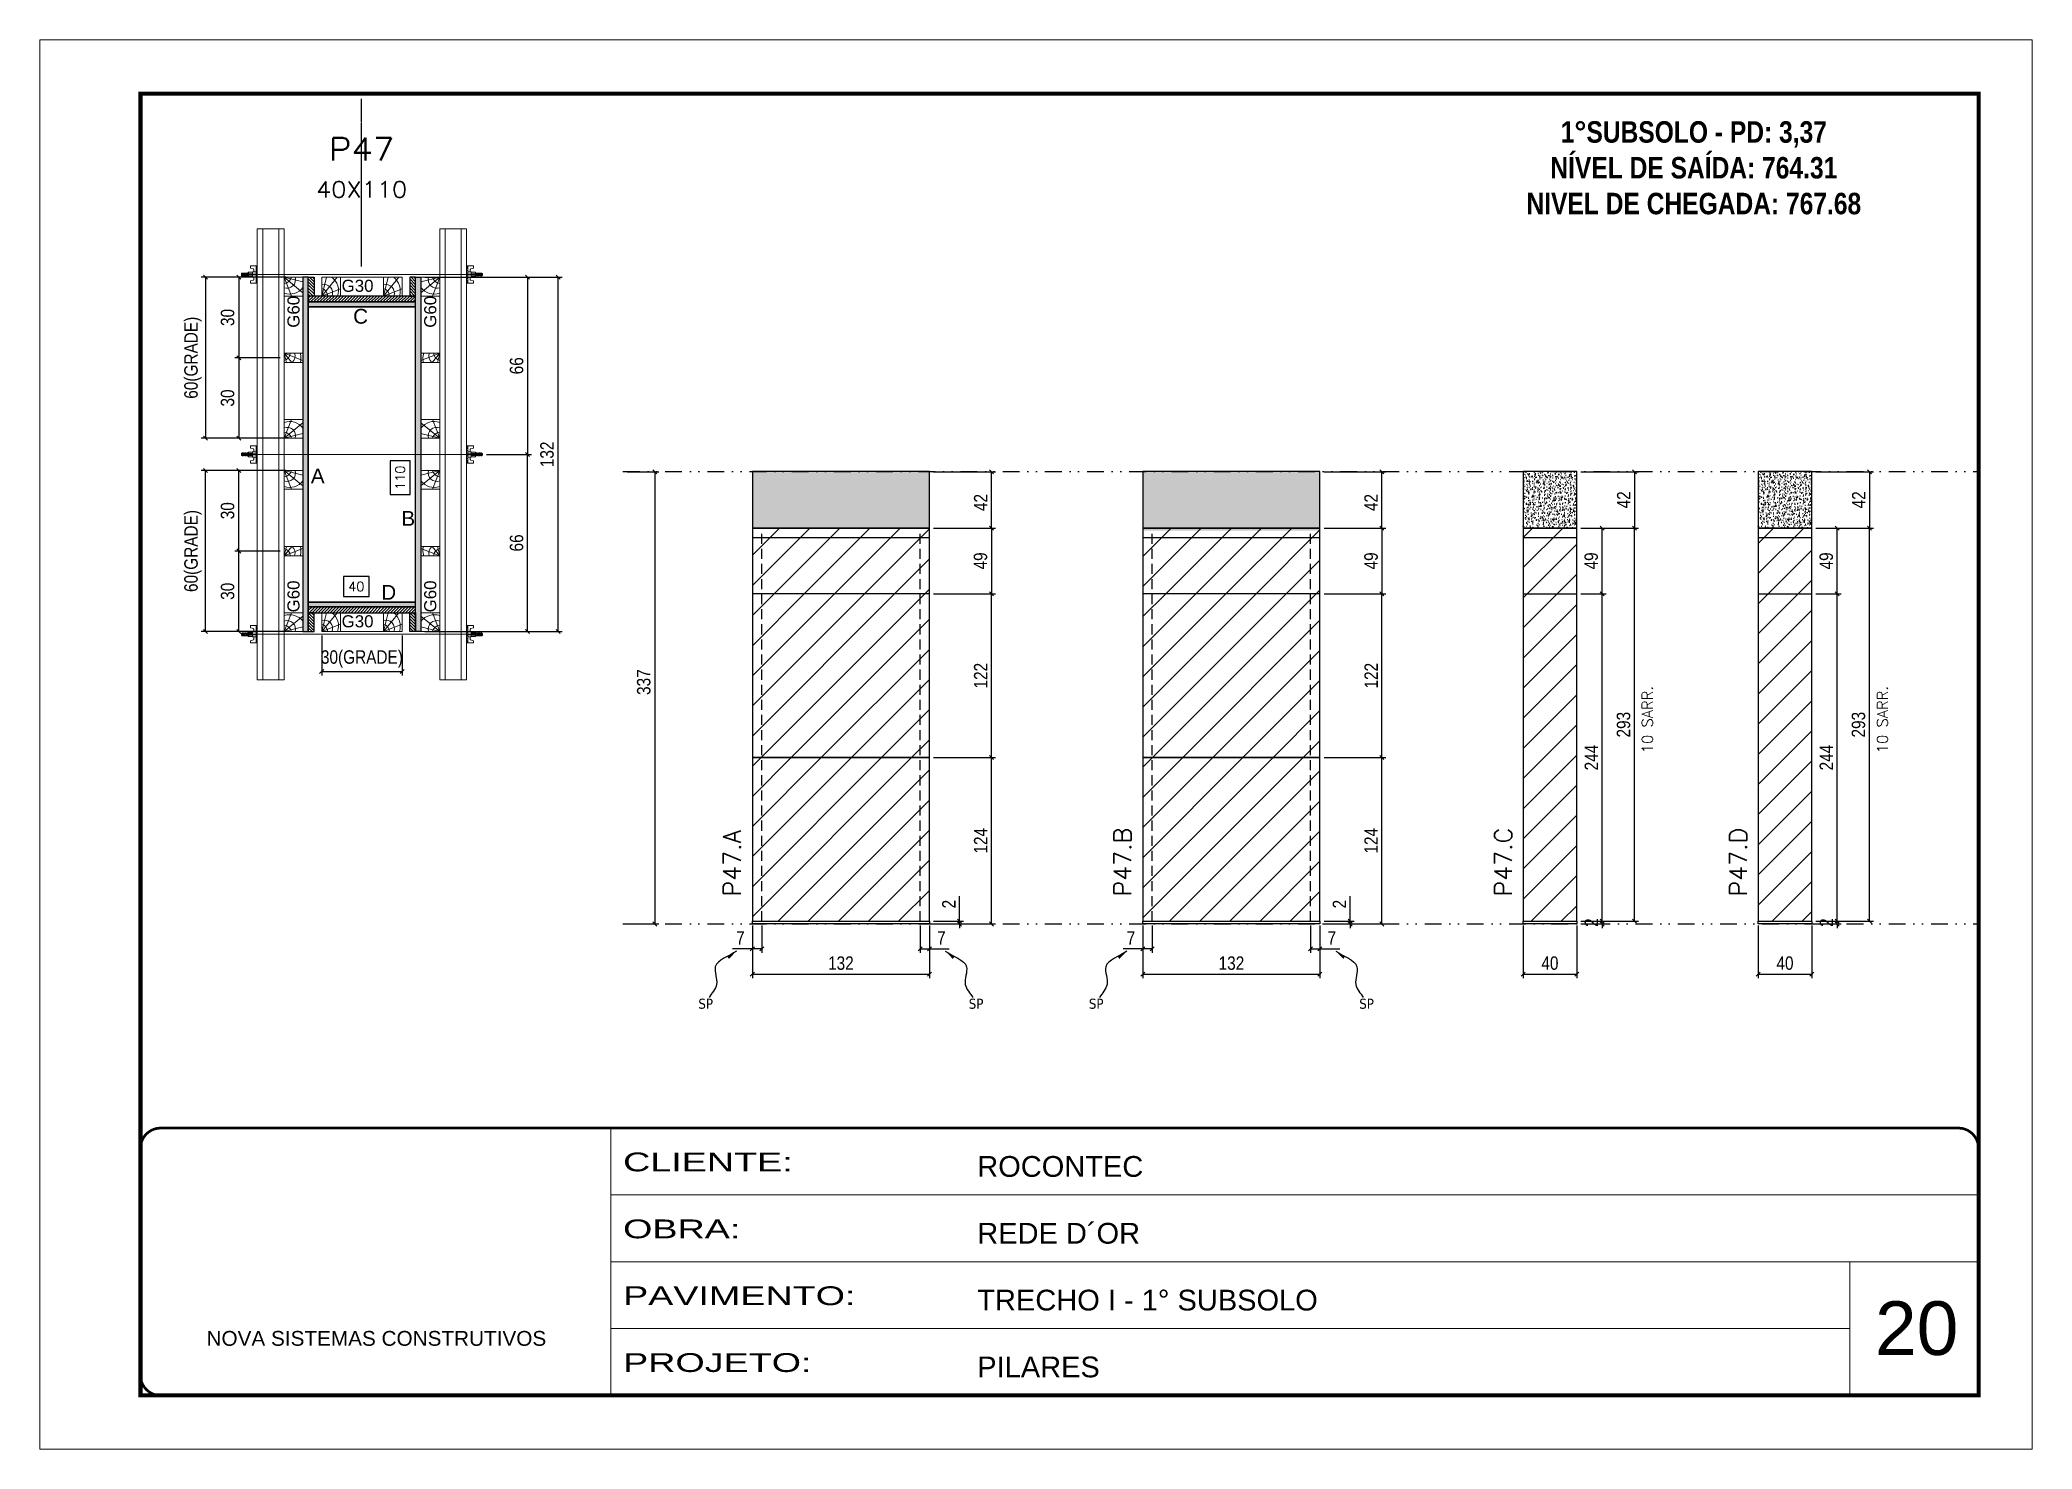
# Model space of a CAD drawing. Extents: x 2949 to 9230, y 1140 to 12527.
# Drawn here: x 7718 to 9203, y 6882 to 7932 of the extents above; entities that cross this region are included whole.
import ezdxf
from ezdxf.enums import TextEntityAlignment as Align

# ---------------------------------------------------------------- set-up
doc = ezdxf.new("R2010")
doc.units = 0
for name, pattern in [('CONTINUO', [0]), ('DASHED', [0.75, 0.5, -0.25]), ('DIVIDE2', [0.625, 0.25, -0.125, 0, -0.125, 0, -0.125]), ('HIDDEN', [0.375, 0.25, -0.125])]:
    doc.linetypes.add(name, pattern=pattern)
for name, color, linetype, lineweight in [('CARIMBO', 255, 'Continuous', 9), ('Folhas', 255, 'Continuous', 9), ('Hachura', 251, 'Continuous', 9), ('Madeira', 126, 'Continuous', 18), ('Perfil Metálico', 224, 'Continuous', 18), ('SARRAFO DE PRESSAO', 251, 'DASHED', 9), ('Texto Seção', 7, 'Continuous', 15)]:
    doc.layers.add(name, color=color, linetype=linetype, lineweight=lineweight)
for name, color, linetype in [('CHAPA', 1, 'Continuous'), ('COTA', 241, 'Continuous'), ('cotas', 4, 'Continuous'), ('MEIO_PONT', 93, 'Continuous'), ('NOMENCLATURA', 7, 'Continuous'), ('Nível', 160, 'Continuous'), ('Painéis', 200, 'Continuous'), ('SARR_2.2x7', 40, 'Continuous'), ('SARRAFO', 251, 'Continuous'), ('Sarrafo de Pressão', 42, 'HIDDEN'), ('texto', 7, 'Continuous'), ('Texto de Titulo', 7, 'Continuous'), ('Texto Qtd Sarr', 242, 'Continuous'), ('TEXTO_GERAL', 7, 'Continuous')]:
    doc.layers.add(name, color=color, linetype=linetype)
doc.styles.add('ARIAL', font='arial.ttf')
doc.styles.add('COTA TECNICA', font='techl___.ttf', dxfattribs={"height": 10})
doc.styles.add('COTA TECNICA 2X', font='techl___.ttf', dxfattribs={"height": 10})
doc.styles.add('COTA TECNICA-50', font='techl___.ttf', dxfattribs={"height": 10})
doc.styles.add('REGUA-120', font='ROMANS.shx', dxfattribs={"height": 15})
doc.styles.add('ROMANC', font='techb___.ttf', dxfattribs={"height": 2.5})
doc.styles.add('ROMANS', font='romans.shx')
doc.styles.add('SANSSERIF', font='sas_____.pfb')
doc.styles.get("Standard").update_dxf_attribs({"font": 'arial.ttf'})
doc.styles.add('Tecnologia', font='')
doc.styles.get('Tecnologia').set_extended_font_data('Forgotten Futurist')
doc.dimstyles.new('COTA PAINEL-50', dxfattribs={"dimtxt": 10, "dimasz": 3, "dimexe": 3, "dimexo": 3, "dimgap": 3, "dimtad": 1, "dimdec": 1, "dimzin": 12, "dimdsep": 46, "dimtxsty": 'COTA TECNICA-50', "dimblk1": 'OBLIQUE', "dimblk2": 'OBLIQUE', "dimsah": 1, "dimcen": 0.9, "dimclrd": 4, "dimclre": 4, "dimclrt": 240, "dimadec": 1, "dimazin": 3, "dimtfac": 1, "dimtdec": 1, "dimtmove": 0, "dimatfit": 3, "dimfxl": 1, "dimtolj": 1, "dimtzin": 12, "dimarcsym": 0})
doc.dimstyles.new('PAINEL', dxfattribs={"dimtxt": 10, "dimasz": 3, "dimexe": 3, "dimexo": 3, "dimgap": 3, "dimtad": 1, "dimdec": 1, "dimzin": 12, "dimdsep": 46, "dimtxsty": 'COTA TECNICA', "dimblk1": 'OBLIQUE', "dimblk2": 'OBLIQUE', "dimsah": 1, "dimcen": 0.9, "dimclrd": 4, "dimclre": 4, "dimclrt": 240, "dimadec": 1, "dimazin": 3, "dimtfac": 1, "dimtdec": 1, "dimtmove": 0, "dimatfit": 3, "dimfxl": 1, "dimtolj": 1, "dimtzin": 12, "dimarcsym": 0})
doc.dimstyles.new('SECAO PILAR', dxfattribs={"dimtxt": 10, "dimasz": 3, "dimexe": 3, "dimexo": 3, "dimgap": 3, "dimtad": 1, "dimdec": 1, "dimlfac": 0.5, "dimzin": 12, "dimdsep": 46, "dimtxsty": 'COTA TECNICA 2X', "dimblk1": 'OBLIQUE', "dimblk2": 'OBLIQUE', "dimsah": 1, "dimcen": 0.9, "dimclrd": 256, "dimclre": 256, "dimclrt": 256, "dimadec": 1, "dimazin": 3, "dimtfac": 1, "dimtdec": 1, "dimtmove": 0, "dimatfit": 3, "dimfxl": 1, "dimtolj": 1, "dimtzin": 12, "dimarcsym": 0})
doc.dimstyles.new('SECÇÃO 2', dxfattribs={"dimtxt": 7, "dimasz": 6, "dimexe": 0.18, "dimexo": 2, "dimgap": -4, "dimtad": 3, "dimdec": 1, "dimlfac": 0.5, "dimzin": 12, "dimdsep": 46, "dimtxsty": 'ROMANS', "dimblk": 'ARCHTICK', "dimcen": 0.09, "dimse1": 1, "dimse2": 1, "dimsd1": 1, "dimsd2": 1, "dimclrd": 180, "dimclre": 5, "dimclrt": 1, "dimadec": 0, "dimazin": 3, "dimtfac": 1, "dimtdec": 1, "dimtofl": 0, "dimtmove": 0, "dimatfit": 3, "dimldrblk": 'ARCHTICK', "dimfxl": 1, "dimtolj": 1, "dimtzin": 0, "dimarcsym": 0})
doc.dimstyles.get("Standard").update_dxf_attribs({"dimtxt": 0.18, "dimasz": 0.18, "dimexe": 0.18, "dimexo": 0.0625, "dimgap": 0.09, "dimtad": 0, "dimtih": 1, "dimtoh": 1, "dimdec": 4, "dimzin": 0, "dimdsep": 46, "dimtxsty": 'Standard', "dimcen": 0.09, "dimadec": 0, "dimazin": 0, "dimtfac": 1, "dimtdec": 4, "dimtofl": 0, "dimtmove": 0, "dimatfit": 3, "dimfxl": 1, "dimtolj": 1, "dimtzin": 0, "dimarcsym": 0})
pattern_1 = [(45, (-126071.967, -22713.47), (-11.2253202, 11.2253202), [])]

msp = doc.modelspace()

# ---------------------------------------------------------------- texts
at = {"layer": 'CARIMBO', "style": 'ARIAL'}
msp.add_text('20', height=40, dxfattribs=at).set_placement((9085.39, 6952.58))
at = {"layer": 'NOMENCLATURA', "color": 2, "insert": (8950.36, 7898.5), "char_height": 16, "attachment_point": 2, "style": 'ROMANC'}
msp.add_mtext_dynamic_manual_height_columns('\\P1°SUBSOLO - PD: 3,37\\PNÍVEL DE SAÍDA: 764.31\\PNIVEL DE CHEGADA: 767.68', width=300.2766, gutter_width=1, heights=[0], dxfattribs=at)
at = {"layer": 'texto', "color": 0, "char_height": 7.5, "attachment_point": 5}
for insert in [(8213.83, 7214.23), (8415.38, 7214.23), (8504.9, 7214.23), (8706.45, 7214.23)]:
    msp.add_mtext('{\\fTahoma|b0|i0|c0|p34;\\C4;SP}', dxfattribs=dict(at, insert=insert))
at = {"layer": 'Texto Seção', "color": 0, "linetype": 'Continuous', "style": 'SANSSERIF'}
for p in [(7906.58, 7717.95), (8008.52, 7717.95), (7906.58, 7505.87), (8008.52, 7505.87)]:
    msp.add_text('G60', height=9, rotation=90, dxfattribs=at).set_placement(p, align=Align.MIDDLE_LEFT)
at = {"layer": 'Texto Seção', "linetype": 'Continuous', "style": 'ROMANS'}
for p in [(8919.72, 7400.94), (9094.89, 7400.94)]:
    msp.add_text('10 SARR.', height=8, rotation=90, dxfattribs=at).set_placement(p)
at = {"layer": 'Texto Seção', "char_height": 13, "width": 285.3299, "attachment_point": 7, "rotation": 90, "style": 'REGUA-120'}
for s, insert in [('P47.A', (8239.94, 7294.18)), ('P47.B', (8531.01, 7294.18)), ('P47.C', (8814.8, 7294.18)), ('P47.D', (8989.98, 7294.18))]:
    msp.add_mtext(s, dxfattribs=dict(at, insert=insert))
at = {"layer": 'TEXTO_GERAL', "style": 'ARIAL'}
for s, p in [('C', (7956.61, 7726.48)), ('A', (7924.66, 7607.55)), ('B', (7992.16, 7575.92)), ('D', (7977.56, 7520.79))]:
    msp.add_text(s, height=11, dxfattribs=at).set_placement(p, align=Align.MIDDLE_CENTER)
at = {"layer": 'TEXTO_GERAL', "color": 0, "linetype": 'Continuous', "char_height": 9, "width": 285.3299, "attachment_point": 7, "style": 'SANSSERIF'}
for insert in [(7942.47, 7744.6), (7942.47, 7494.6)]:
    msp.add_mtext('G30', dxfattribs=dict(at, insert=insert))

# ---------------------------------------------------------------- blocks, each defined once
blk = doc.blocks.new('9999999999')
at = {"color": 30, "linetype": 'CONTINUO'}
for p, q in [((98564.6, 34230.2), (98564.6, 34429.4)), ((98564.6, 34379.6), (99584, 34379.6)), ((98564.6, 34329.8), (99488, 34329.8)), ((99584, 34329.8), (99488, 34329.8)), ((99488, 34329.8), (99488, 34230.2)), ((98564.6, 34280), (99488, 34280))]:
    blk.add_line(p, q, dxfattribs=at)
at = {"color": 30, "linetype": 'CONTINUO', "const_width": 2}
blk.add_lwpolyline([(99584, 34230.2), (99584, 34414.4, 0.414214), (99569, 34429.4), (98229, 34429.4, 0.414214), (98214, 34414.4), (98214, 34245.2, 0.414214), (98229, 34230.2), (99584, 34230.2)], format="xyb", dxfattribs=at)
at = {"layer": 'Folhas'}
blk.add_lwpolyline([(98139, 34190.2), (99624, 34190.2), (99624, 35240.2), (98139, 35240.2)], close=True, dxfattribs=at)
at = {"layer": 'Folhas', "color": 30, "const_width": 3}
blk.add_lwpolyline([(98214, 34230.2), (99584, 34230.2), (99584, 35200.2), (98214, 35200.2)], close=True, dxfattribs=at)
at = {"color": 7, "linetype": 'Continuous', "ltscale": 5, "style": 'ARIAL'}
for s, height, p in [('ROCONTEC', 15.48, (98837.7, 34393.1)), ('REDE D´OR', 15.48, (98837.7, 34343.3)), ('TRECHO I - 1° SUBSOLO', 15.483, (98837.7, 34293.5)), ('NOVA SISTEMAS CONSTRUTIVOS', 11.059, (98263.2, 34267.2)), ('PILARES', 15.48, (98837.7, 34243.7))]:
    blk.add_text(s, height=height, dxfattribs=at).set_placement(p)
at = {"layer": 'Folhas', "color": 7, "style": 'Tecnologia', "width": 1.5}
for s, p in [('CLIENTE:', (98573.7, 34397.2)), ('OBRA:', (98573.7, 34347.3)), ('PAVIMENTO:', (98573.7, 34297.5)), ('PROJETO:', (98573.7, 34247.7))]:
    blk.add_text(s, height=14, dxfattribs=at).set_placement(p)
blk = doc.blocks.new('titulo1')
at = {"layer": 'Defpoints', "color": 252, "linetype": 'HIDDEN', "ltscale": 2}
blk.add_line((0, 0), (0, 125), dxfattribs=at)
at = {"layer": 'Defpoints', "style": 'ROMANS', "oblique": 15}
blk.add_attdef('FOLHA', text='', height=10, dxfattribs=at).set_placement((0, 15.6), align=Align.MIDDLE_CENTER)
at = {"layer": 'Texto Qtd Sarr', "color": 3, "style": 'ROMANS', "oblique": 15}
for tag, height, p in [('TITULO', 17, (0, 71.4)), ('SEÇÃO', 12, (0, 41.5))]:
    blk.add_attdef(tag, text='', height=height, dxfattribs=at).set_placement(p, align=Align.MIDDLE_CENTER)
blk = doc.blocks.new('_Oblique')
at = {"color": 0, "linetype": 'ByBlock', "lineweight": -2}
blk.add_line((-0.5, -0.5), (0.5, 0.5), dxfattribs=at)
blk = doc.blocks.new('*D1949')
at = {"layer": 'cotas', "color": 4, "linetype": 'ByBlock', "lineweight": -2, "transparency": 16777216}
for p, q in [((8155.2, 7610.7), (8178.9, 7610.7)), ((8175.9, 7610.7), (8175.9, 7273.7)), ((8155.2, 7273.7), (8178.9, 7273.7))]:
    blk.add_line(p, q, dxfattribs=at)
at = {"layer": 'Defpoints', "color": 0, "linetype": 'ByBlock', "transparency": 16777216}
for p in [(8152.2, 7610.7), (8152.2, 7273.7), (8175.9, 7273.7)]:
    blk.add_point(p, dxfattribs=at)
at = {"layer": 'cotas', "color": 4, "linetype": 'ByBlock', "lineweight": -2, "transparency": 16777216, "xscale": 3, "yscale": 3, "zscale": 3}
for p, rotation in [((8175.9, 7610.7), 90), ((8175.9, 7273.7), 270)]:
    blk.add_blockref('_Oblique', p, dxfattribs=dict(at, rotation=rotation))
at = {"layer": 'cotas', "color": 240, "linetype": 'ByBlock', "transparency": 16777216, "insert": (8167.7, 7453.9), "char_height": 10, "attachment_point": 5, "rotation": 90, "style": 'COTA TECNICA'}
blk.add_mtext('\\A1;337', dxfattribs=at)
blk = doc.blocks.new('*D1375')
at = {"layer": 'COTA', "color": 180, "lineweight": -2, "transparency": 16777216}
for p, q in [((7993.6, 7618.7), (7978.6, 7618.7)), ((7978.6, 7618.7), (7978.6, 7593.7)), ((7993.6, 7593.7), (7993.6, 7618.7)), ((7978.6, 7593.7), (7993.6, 7593.7))]:
    blk.add_line(p, q, dxfattribs=at)
at = {"layer": 'Defpoints', "color": 0, "transparency": 16777216}
for p in [(7997.6, 7733.6), (7997.6, 7733.6), (7997.6, 7513.6)]:
    blk.add_point(p, dxfattribs=at)
at = {"layer": 'COTA', "color": 1, "transparency": 16777216, "insert": (7986.1, 7606.2), "char_height": 7, "attachment_point": 5, "rotation": 90, "style": 'ROMANS'}
blk.add_mtext('\\A1;110', dxfattribs=at)
blk = doc.blocks.new('_ArchTick')
at = {"color": 0, "linetype": 'ByBlock', "const_width": 0.15}
blk.add_lwpolyline([(-0.5, -0.5), (0.5, 0.5)], dxfattribs=at)
blk = doc.blocks.new('*D1376')
at = {"layer": 'COTA', "lineweight": -2, "transparency": 16777216}
for p, q in [((8004.6, 7755.6), (8106.8, 7755.6)), ((8103.8, 7491.6), (8103.8, 7755.6)), ((8004.6, 7491.6), (8106.8, 7491.6))]:
    blk.add_line(p, q, dxfattribs=at)
at = {"layer": 'Defpoints', "color": 0, "transparency": 16777216}
for p in [(8001.6, 7755.6), (8103.8, 7755.6), (8001.6, 7491.6)]:
    blk.add_point(p, dxfattribs=at)
at = {"layer": 'COTA', "lineweight": -2, "transparency": 16777216, "xscale": 3, "yscale": 3, "zscale": 3}
for p, rotation in [((8103.8, 7755.6), 90), ((8103.8, 7491.6), 270)]:
    blk.add_blockref('_Oblique', p, dxfattribs=dict(at, rotation=rotation))
at = {"layer": 'COTA', "transparency": 16777216, "insert": (8095.6, 7623.6), "char_height": 10, "attachment_point": 5, "rotation": 90, "style": 'COTA TECNICA 2X'}
blk.add_mtext('\\A1;132', dxfattribs=at)
blk = doc.blocks.new('*D1377')
at = {"layer": 'COTA', "lineweight": -2, "transparency": 16777216}
for p, q in [((8050.4, 7623.6), (8084, 7623.6)), ((8081, 7491.6), (8081, 7623.6)), ((8038.6, 7491.6), (8084, 7491.6))]:
    blk.add_line(p, q, dxfattribs=at)
at = {"layer": 'Defpoints', "color": 0, "transparency": 16777216}
for p in [(8047.4, 7623.6), (8081, 7623.6), (8035.6, 7491.6)]:
    blk.add_point(p, dxfattribs=at)
at = {"layer": 'COTA', "lineweight": -2, "transparency": 16777216, "xscale": 3, "yscale": 3, "zscale": 3}
for p, rotation in [((8081, 7623.6), 90), ((8081, 7491.6), 270)]:
    blk.add_blockref('_Oblique', p, dxfattribs=dict(at, rotation=rotation))
at = {"layer": 'COTA', "transparency": 16777216, "insert": (8072.9, 7557.6), "char_height": 10, "attachment_point": 5, "rotation": 90, "style": 'COTA TECNICA 2X'}
blk.add_mtext('\\A1;66', dxfattribs=at)
blk = doc.blocks.new('*D1378')
at = {"layer": 'COTA', "lineweight": -2, "transparency": 16777216}
for p, q in [((8038.6, 7755.6), (8084, 7755.6)), ((8081, 7755.6), (8081, 7623.6)), ((8050.4, 7623.6), (8084, 7623.6))]:
    blk.add_line(p, q, dxfattribs=at)
at = {"layer": 'Defpoints', "color": 0, "transparency": 16777216}
for p in [(8035.6, 7755.6), (8047.4, 7623.6), (8081, 7623.6)]:
    blk.add_point(p, dxfattribs=at)
at = {"layer": 'COTA', "lineweight": -2, "transparency": 16777216, "xscale": 3, "yscale": 3, "zscale": 3}
for p, rotation in [((8081, 7755.6), 90), ((8081, 7623.6), 270)]:
    blk.add_blockref('_Oblique', p, dxfattribs=dict(at, rotation=rotation))
at = {"layer": 'COTA', "transparency": 16777216, "insert": (8072.9, 7689.6), "char_height": 10, "attachment_point": 5, "rotation": 90, "style": 'COTA TECNICA 2X'}
blk.add_mtext('\\A1;66', dxfattribs=at)
blk = doc.blocks.new('*D1379')
at = {"layer": 'COTA', "color": 180, "lineweight": -2, "transparency": 16777216}
for p, q in [((7963.1, 7532.6), (7943.8, 7532.6)), ((7943.8, 7532.6), (7943.8, 7517.6)), ((7963.1, 7517.6), (7963.1, 7532.6)), ((7943.8, 7517.6), (7963.1, 7517.6))]:
    blk.add_line(p, q, dxfattribs=at)
at = {"layer": 'Defpoints', "color": 0, "transparency": 16777216}
for p in [(7917.6, 7513.6), (7917.6, 7513.6), (7997.6, 7513.6)]:
    blk.add_point(p, dxfattribs=at)
at = {"layer": 'COTA', "color": 1, "transparency": 16777216, "insert": (7953.4, 7525.1), "char_height": 7, "attachment_point": 5, "style": 'ROMANS'}
blk.add_mtext('\\A1;40', dxfattribs=at)
blk = doc.blocks.new('C')
at = {"layer": 'Hachura', "color": 0}
for p, q in [((0, 3.22), (0, -3.22)), ((0.45, 3.22), (0, 3.22)), ((0.46, 3.16), (0, 3.16)), ((0.46, 3.05), (0, 3.05)), ((0.46, 2.88), (0, 2.88)), ((0, 2.75), (0, -1.16)), ((0.46, 2.65), (0, 2.65)), ((0.46, 2.23), (0, 2.23)), ((0.46, 1.51), (0, 1.51)), ((0.39, 0.49), (0.17, 0.49)), ((0.45, -3.23), (0.45, 3.22)), ((0.45, 3.22), (2.58, 3.22)), ((1.74, 0.97), (0.45, 0.97)), ((1.45, 0.1), (0.45, 0.1)), ((1.35, 1.94), (1.35, 0.96)), ((2.58, 2.39), (1.47, 2.09)), ((1.74, -0.97), (1.74, 0.97)), ((1.74, 0.97), (1.74, 0.84)), ((1.74, 0.97), (1.74, 0.84)), ((1.74, 0.84), (3.35, 0.84)), ((3.35, 0.45), (1.74, 0.45)), ((2.58, 3.22), (2.58, 2.39)), ((3.32, 0.84), (3.32, -0.84)), ((3.35, 0.84), (3.35, -0.84)), ((3.68, 0.45), (3.35, 0.45)), ((3.84, -0.52), (3.35, 0.45)), ((3.35, 0.06), (3.67, -0.57)), ((3.68, 0.45), (4.16, -0.52)), ((3.72, 0.5), (4.25, -0.57)), ((4.37, -0.55), (3.83, 0.53)), ((4.15, 0.45), (3.93, 0.45)), ((4.42, -0.52), (3.93, 0.45)), ((4.15, 0.45), (4.26, 0.45)), ((4.26, 0.45), (4.74, -0.52)), ((4.3, 0.5), (4.83, -0.57)), ((4.95, -0.55), (4.41, 0.53)), ((4.51, 0.45), (4.84, 0.45)), ((5, -0.52), (4.51, 0.45)), ((4.84, 0.45), (5.32, -0.52)), ((4.88, 0.5), (5.41, -0.57)), ((5.53, -0.55), (4.99, 0.53)), ((5.58, -0.52), (5.09, 0.45)), ((5.42, 0.45), (5.09, 0.45)), ((5.58, -0.52), (5.09, 0.45)), ((5.42, 0.45), (5.74, -0.19)), ((5.46, 0.5), (5.74, -0.07)), ((5.74, 0.19), (5.57, 0.53)), ((5.74, 0.32), (5.68, 0.45)), ((5.68, 0.45), (5.74, 0.45)), ((5.74, 0.45), (5.9, 0.29)), ((5.74, 0.45), (5.74, -0.52)), ((5.9, -0.36), (5.9, 0.29)), ((0.45, 0), (0, 0)), ((0.46, -1.52), (0, -1.52)), ((0.46, -2.23), (0, -2.23)), ((0.46, -2.65), (0, -2.65)), ((0.46, -2.88), (0, -2.88)), ((0.46, -3.05), (0, -3.05)), ((0.46, -3.16), (0, -3.16)), ((0, -3.22), (2.57, -3.22)), ((0.08, -0.48), (0.29, -0.48)), ((0.29, -0.48), (0.4, -0.48)), ((0.45, 0), (0.45, -0.97)), ((0.45, -0.16), (1.45, -0.16)), ((0.45, -0.65), (0.45, -0.32)), ((0.45, -3.23), (0.45, -0.65)), ((0.45, -0.97), (1.74, -0.97)), ((1.35, -1.94), (1.35, -0.97)), ((2.58, -2.39), (1.47, -2.1)), ((3.35, -0.32), (1.74, -0.32)), ((3.35, -0.84), (1.74, -0.84)), ((2.58, -3.23), (2.58, -2.39)), ((3.35, -0.07), (3.58, -0.52)), ((3.35, -0.52), (3.58, -0.52)), ((3.84, -0.52), (4.16, -0.52)), ((4.42, -0.52), (4.74, -0.52)), ((4.63, -0.52), (4.74, -0.52)), ((5, -0.52), (5.32, -0.52)), ((5.58, -0.52), (5.74, -0.52)), ((5.74, -0.52), (5.9, -0.36)), ((5.74, -0.52), (5.74, -0.52))]:
    blk.add_line(p, q, dxfattribs=at)
for centre, radius, start, end in [((1.52, 1.94), 0.161, 104.74356, 180), ((1.44, -0.03), 0.129, 272.69497, 87.30503), ((3.81, 0.39), 0.143, 25.56881, 154.43119), ((4.39, 0.39), 0.143, 25.56881, 154.43119), ((4.97, 0.39), 0.143, 25.56881, 154.43119), ((5.55, 0.39), 0.143, 25.56881, 154.43119), ((0.17, -0.37), 0.174, 221.74404, 317.85924), ((1.52, -1.94), 0.161, 180, 255.25644), ((3.71, -0.4), 0.174, 222.14076, 318.25596), ((4.29, -0.4), 0.174, 222.14076, 318.25596), ((4.87, -0.4), 0.174, 222.14076, 318.25596), ((5.45, -0.4), 0.174, 222.14076, 318.25596), ((5.61, -0.4), 0.174, 317.85924, 318.25596)]:
    blk.add_arc(centre, radius, start, end, dxfattribs=at)
blk = doc.blocks.new('PONTALETE')
at = {"layer": 'Madeira'}
for q in [(2.71, 7), (7, 5.76), (7, 1.74)]:
    blk.add_line((0, 0), q, dxfattribs=at)
blk.add_lwpolyline([(0, 0), (7, 0), (7, 7), (0, 7)], close=True, dxfattribs=at)
for centre, radius, start, end in [((2.04, 0.06), 6.23, 37.28179, 109.09128), ((1.09, 0.9), 3.19, 343.60304, 109.98471), ((-0.21, -0.78), 3.09, 14.63219, 86.0383)]:
    blk.add_arc(centre, radius, start, end, dxfattribs=at)
blk = doc.blocks.new('*D1389')
at = {"layer": 'COTA', "lineweight": -2, "transparency": 16777216}
for p, q in [((7901, 7611.6), (7837.9, 7611.6)), ((7840.9, 7491.6), (7840.9, 7611.6)), ((7901, 7491.6), (7837.9, 7491.6))]:
    blk.add_line(p, q, dxfattribs=at)
at = {"layer": 'Defpoints', "color": 0, "transparency": 16777216}
for p in [(7840.9, 7611.6), (7904, 7611.6), (7904, 7491.6)]:
    blk.add_point(p, dxfattribs=at)
at = {"layer": 'COTA', "lineweight": -2, "transparency": 16777216, "xscale": 3, "yscale": 3, "zscale": 3}
for p, rotation in [((7840.9, 7611.6), 90), ((7840.9, 7491.6), 270)]:
    blk.add_blockref('_Oblique', p, dxfattribs=dict(at, rotation=rotation))
at = {"layer": 'COTA', "transparency": 16777216, "insert": (7831.7, 7551.6), "char_height": 10, "attachment_point": 5, "rotation": 90, "style": 'COTA TECNICA 2X'}
blk.add_mtext('\\A1;60(GRADE)', dxfattribs=at)
blk = doc.blocks.new('*D2038')
at = {"layer": 'COTA', "lineweight": -2, "transparency": 16777216}
for p, q in [((7927.6, 7488.6), (7927.6, 7458.8)), ((7987.6, 7488.6), (7987.6, 7458.8)), ((7927.6, 7461.8), (7987.6, 7461.8))]:
    blk.add_line(p, q, dxfattribs=at)
at = {"layer": 'Defpoints', "color": 0, "transparency": 16777216}
for p in [(7927.6, 7491.6), (7987.6, 7491.6), (7987.6, 7461.8)]:
    blk.add_point(p, dxfattribs=at)
at = {"layer": 'COTA', "lineweight": -2, "transparency": 16777216, "xscale": 3, "yscale": 3, "zscale": 3, "rotation": 180}
blk.add_blockref('_Oblique', (7927.6, 7461.8), dxfattribs=at)
at = {"layer": 'COTA', "lineweight": -2, "transparency": 16777216, "xscale": 3, "yscale": 3, "zscale": 3}
blk.add_blockref('_Oblique', (7987.6, 7461.8), dxfattribs=at)
at = {"layer": 'COTA', "transparency": 16777216, "insert": (7957.6, 7471.1), "char_height": 10, "attachment_point": 5, "style": 'COTA TECNICA 2X'}
blk.add_mtext('\\A1;30(GRADE)', dxfattribs=at)
blk = doc.blocks.new('MEIO PONTALETE')
at = {"layer": 'Madeira'}
for q in [(2.71, 7), (3.5, 2.88), (3.5, 0.87)]:
    blk.add_line((0, 0), q, dxfattribs=at)
blk.add_lwpolyline([(0, 0), (3.5, 0), (3.5, 7), (0, 7)], close=True, dxfattribs=at)
for centre, radius, start, end in [((2.04, 0.06), 6.23, 76.44987, 109.09128), ((1.09, 0.9), 3.19, 40.90626, 109.98471), ((-0.21, -0.78), 3.09, 14.63219, 86.0383)]:
    blk.add_arc(centre, radius, start, end, dxfattribs=at)
blk = doc.blocks.new('*D2039')
at = {"layer": 'COTA', "lineweight": -2, "transparency": 16777216}
for p, q in [((7896.6, 7551.6), (7862.8, 7551.6)), ((7865.8, 7491.6), (7865.8, 7551.6)), ((7896.6, 7491.6), (7862.8, 7491.6))]:
    blk.add_line(p, q, dxfattribs=at)
at = {"layer": 'Defpoints', "color": 0, "transparency": 16777216}
for p in [(7865.8, 7551.6), (7899.6, 7551.6), (7899.6, 7491.6)]:
    blk.add_point(p, dxfattribs=at)
at = {"layer": 'COTA', "lineweight": -2, "transparency": 16777216, "xscale": 3, "yscale": 3, "zscale": 3}
for p, rotation in [((7865.8, 7551.6), 90), ((7865.8, 7491.6), 270)]:
    blk.add_blockref('_Oblique', p, dxfattribs=dict(at, rotation=rotation))
at = {"layer": 'COTA', "transparency": 16777216, "insert": (7857.5, 7521.6), "char_height": 10, "attachment_point": 5, "rotation": 90, "style": 'COTA TECNICA 2X'}
blk.add_mtext('\\A1;30', dxfattribs=at)
blk = doc.blocks.new('*D2040')
at = {"layer": 'COTA', "lineweight": -2, "transparency": 16777216}
for p, q in [((7896.6, 7611.6), (7862.8, 7611.6)), ((7865.8, 7551.6), (7865.8, 7611.6)), ((7896.6, 7551.6), (7862.8, 7551.6))]:
    blk.add_line(p, q, dxfattribs=at)
at = {"layer": 'Defpoints', "color": 0, "transparency": 16777216}
for p in [(7865.8, 7611.6), (7899.6, 7611.6), (7899.6, 7551.6)]:
    blk.add_point(p, dxfattribs=at)
at = {"layer": 'COTA', "lineweight": -2, "transparency": 16777216, "xscale": 3, "yscale": 3, "zscale": 3}
for p, rotation in [((7865.8, 7611.6), 90), ((7865.8, 7551.6), 270)]:
    blk.add_blockref('_Oblique', p, dxfattribs=dict(at, rotation=rotation))
at = {"layer": 'COTA', "transparency": 16777216, "insert": (7857.5, 7581.6), "char_height": 10, "attachment_point": 5, "rotation": 90, "style": 'COTA TECNICA 2X'}
blk.add_mtext('\\A1;30', dxfattribs=at)
blk = doc.blocks.new('*D1390')
at = {"layer": 'COTA', "lineweight": -2, "transparency": 16777216}
for p, q in [((7901, 7755.6), (7837.9, 7755.6)), ((7840.9, 7755.6), (7840.9, 7635.6)), ((7901, 7635.6), (7837.9, 7635.6))]:
    blk.add_line(p, q, dxfattribs=at)
at = {"layer": 'Defpoints', "color": 0, "transparency": 16777216}
for p in [(7904, 7755.6), (7840.9, 7635.6), (7904, 7635.6)]:
    blk.add_point(p, dxfattribs=at)
at = {"layer": 'COTA', "lineweight": -2, "transparency": 16777216, "xscale": 3, "yscale": 3, "zscale": 3}
for p, rotation in [((7840.9, 7755.6), 90), ((7840.9, 7635.6), 270)]:
    blk.add_blockref('_Oblique', p, dxfattribs=dict(at, rotation=rotation))
at = {"layer": 'COTA', "transparency": 16777216, "insert": (7831.7, 7695.6), "char_height": 10, "attachment_point": 5, "rotation": 90, "style": 'COTA TECNICA 2X'}
blk.add_mtext('\\A1;60(GRADE)', dxfattribs=at)
blk = doc.blocks.new('*D2041')
at = {"layer": 'COTA', "lineweight": -2, "transparency": 16777216}
for p, q in [((7896.6, 7755.6), (7862.8, 7755.6)), ((7865.8, 7755.6), (7865.8, 7695.6)), ((7896.6, 7695.6), (7862.8, 7695.6))]:
    blk.add_line(p, q, dxfattribs=at)
at = {"layer": 'Defpoints', "color": 0, "transparency": 16777216}
for p in [(7899.6, 7755.6), (7865.8, 7695.6), (7899.6, 7695.6)]:
    blk.add_point(p, dxfattribs=at)
at = {"layer": 'COTA', "lineweight": -2, "transparency": 16777216, "xscale": 3, "yscale": 3, "zscale": 3}
for p, rotation in [((7865.8, 7755.6), 90), ((7865.8, 7695.6), 270)]:
    blk.add_blockref('_Oblique', p, dxfattribs=dict(at, rotation=rotation))
at = {"layer": 'COTA', "transparency": 16777216, "insert": (7857.5, 7725.6), "char_height": 10, "attachment_point": 5, "rotation": 90, "style": 'COTA TECNICA 2X'}
blk.add_mtext('\\A1;30', dxfattribs=at)
blk = doc.blocks.new('*D2042')
at = {"layer": 'COTA', "lineweight": -2, "transparency": 16777216}
for p, q in [((7896.6, 7695.6), (7862.8, 7695.6)), ((7865.8, 7695.6), (7865.8, 7635.6)), ((7896.6, 7635.6), (7862.8, 7635.6))]:
    blk.add_line(p, q, dxfattribs=at)
at = {"layer": 'Defpoints', "color": 0, "transparency": 16777216}
for p in [(7899.6, 7695.6), (7865.8, 7635.6), (7899.6, 7635.6)]:
    blk.add_point(p, dxfattribs=at)
at = {"layer": 'COTA', "lineweight": -2, "transparency": 16777216, "xscale": 3, "yscale": 3, "zscale": 3}
for p, rotation in [((7865.8, 7695.6), 90), ((7865.8, 7635.6), 270)]:
    blk.add_blockref('_Oblique', p, dxfattribs=dict(at, rotation=rotation))
at = {"layer": 'COTA', "transparency": 16777216, "insert": (7857.5, 7665.6), "char_height": 10, "attachment_point": 5, "rotation": 90, "style": 'COTA TECNICA 2X'}
blk.add_mtext('\\A1;30', dxfattribs=at)
blk = doc.blocks.new('*D1391')
at = {"layer": 'COTA', "color": 4, "lineweight": -2, "transparency": 16777216}
for p, q in [((8248.6, 7272.7), (8248.6, 7233.3)), ((8380.6, 7272.7), (8380.6, 7233.3)), ((8248.6, 7236.3), (8380.6, 7236.3))]:
    blk.add_line(p, q, dxfattribs=at)
at = {"layer": 'Defpoints', "color": 0, "transparency": 16777216}
for p in [(8248.6, 7275.7), (8380.6, 7275.7), (8380.6, 7236.3)]:
    blk.add_point(p, dxfattribs=at)
at = {"layer": 'COTA', "color": 4, "lineweight": -2, "transparency": 16777216, "xscale": 3, "yscale": 3, "zscale": 3, "rotation": 180}
blk.add_blockref('_Oblique', (8248.6, 7236.3), dxfattribs=at)
at = {"layer": 'COTA', "color": 4, "lineweight": -2, "transparency": 16777216, "xscale": 3, "yscale": 3, "zscale": 3}
blk.add_blockref('_Oblique', (8380.6, 7236.3), dxfattribs=at)
at = {"layer": 'COTA', "color": 240, "transparency": 16777216, "insert": (8314.6, 7244.5), "char_height": 10, "attachment_point": 5, "style": 'COTA TECNICA'}
blk.add_mtext('\\A1;132', dxfattribs=at)
blk = doc.blocks.new('*D1392')
at = {"layer": 'COTA', "color": 4, "lineweight": -2, "transparency": 16777216}
for p, q in [((8383.6, 7610.7), (8429.8, 7610.7)), ((8426.8, 7568.7), (8426.8, 7610.7)), ((8383.6, 7568.7), (8429.8, 7568.7))]:
    blk.add_line(p, q, dxfattribs=at)
at = {"layer": 'Defpoints', "color": 0, "transparency": 16777216}
for p in [(8380.6, 7610.7), (8426.8, 7610.7), (8380.6, 7568.7)]:
    blk.add_point(p, dxfattribs=at)
at = {"layer": 'COTA', "color": 4, "lineweight": -2, "transparency": 16777216, "xscale": 3, "yscale": 3, "zscale": 3}
for p, rotation in [((8426.8, 7610.7), 90), ((8426.8, 7568.7), 270)]:
    blk.add_blockref('_Oblique', p, dxfattribs=dict(at, rotation=rotation))
at = {"layer": 'COTA', "color": 240, "transparency": 16777216, "insert": (8418.8, 7587.7), "char_height": 10, "attachment_point": 5, "rotation": 90, "style": 'COTA TECNICA'}
blk.add_mtext('\\A1;42', dxfattribs=at)
blk = doc.blocks.new('*D1393')
at = {"layer": 'COTA', "color": 4, "lineweight": -2, "transparency": 16777216}
for p, q in [((8248.6, 7270.7), (8248.6, 7252.2)), ((8255.6, 7272.7), (8255.6, 7252.2)), ((8248.6, 7255.2), (8233.9, 7255.2)), ((8255.6, 7255.2), (8248.6, 7255.2))]:
    blk.add_line(p, q, dxfattribs=at)
at = {"layer": 'Defpoints', "color": 0, "transparency": 16777216}
for p in [(8248.6, 7273.7), (8255.6, 7275.7), (8248.6, 7255.2)]:
    blk.add_point(p, dxfattribs=at)
at = {"layer": 'COTA', "color": 4, "lineweight": -2, "transparency": 16777216, "xscale": 3, "yscale": 3, "zscale": 3, "rotation": 180}
blk.add_blockref('_Oblique', (8248.6, 7255.2), dxfattribs=at)
at = {"layer": 'COTA', "color": 4, "lineweight": -2, "transparency": 16777216, "xscale": 3, "yscale": 3, "zscale": 3}
blk.add_blockref('_Oblique', (8255.6, 7255.2), dxfattribs=at)
at = {"layer": 'COTA', "color": 240, "transparency": 16777216, "insert": (8239.7, 7263.3), "char_height": 10, "attachment_point": 5, "style": 'COTA TECNICA-50'}
blk.add_mtext('\\A1;7', dxfattribs=at)
blk = doc.blocks.new('*D1394')
at = {"layer": 'COTA', "color": 4, "lineweight": -2, "transparency": 16777216}
for p, q in [((8373.6, 7272.7), (8373.6, 7252.2)), ((8380.6, 7270.7), (8380.6, 7252.2)), ((8373.6, 7255.2), (8380.6, 7255.2)), ((8380.6, 7255.2), (8395.3, 7255.2))]:
    blk.add_line(p, q, dxfattribs=at)
at = {"layer": 'Defpoints', "color": 0, "transparency": 16777216}
for p in [(8373.6, 7275.7), (8380.6, 7273.7), (8380.6, 7255.2)]:
    blk.add_point(p, dxfattribs=at)
at = {"layer": 'COTA', "color": 4, "lineweight": -2, "transparency": 16777216, "xscale": 3, "yscale": 3, "zscale": 3, "rotation": 180}
blk.add_blockref('_Oblique', (8373.6, 7255.2), dxfattribs=at)
at = {"layer": 'COTA', "color": 4, "lineweight": -2, "transparency": 16777216, "xscale": 3, "yscale": 3, "zscale": 3}
blk.add_blockref('_Oblique', (8380.6, 7255.2), dxfattribs=at)
at = {"layer": 'COTA', "color": 240, "transparency": 16777216, "insert": (8389.5, 7263.3), "char_height": 10, "attachment_point": 5, "style": 'COTA TECNICA-50'}
blk.add_mtext('\\A1;7', dxfattribs=at)
blk = doc.blocks.new('*D1395')
at = {"layer": 'COTA', "color": 4, "lineweight": -2, "transparency": 16777216}
for p, q in [((8383.6, 7397.7), (8429.8, 7397.7)), ((8426.8, 7273.7), (8426.8, 7397.7)), ((8383.6, 7273.7), (8429.8, 7273.7))]:
    blk.add_line(p, q, dxfattribs=at)
at = {"layer": 'Defpoints', "color": 0, "transparency": 16777216}
for p in [(8380.6, 7397.7), (8426.8, 7397.7), (8380.6, 7273.7)]:
    blk.add_point(p, dxfattribs=at)
at = {"layer": 'COTA', "color": 4, "lineweight": -2, "transparency": 16777216, "xscale": 3, "yscale": 3, "zscale": 3}
for p, rotation in [((8426.8, 7397.7), 90), ((8426.8, 7273.7), 270)]:
    blk.add_blockref('_Oblique', p, dxfattribs=dict(at, rotation=rotation))
at = {"layer": 'COTA', "color": 240, "transparency": 16777216, "insert": (8418.8, 7335.7), "char_height": 10, "attachment_point": 5, "rotation": 90, "style": 'COTA TECNICA-50'}
blk.add_mtext('\\A1;124', dxfattribs=at)
blk = doc.blocks.new('*D1396')
at = {"layer": 'COTA', "color": 4, "lineweight": -2, "transparency": 16777216}
for p, q in [((8403.1, 7275.7), (8403.1, 7294.5)), ((8383.6, 7275.7), (8406.1, 7275.7)), ((8383.6, 7273.7), (8406.1, 7273.7)), ((8403.1, 7273.7), (8403.1, 7275.7)), ((8403.1, 7273.7), (8403.1, 7270.7))]:
    blk.add_line(p, q, dxfattribs=at)
at = {"layer": 'Defpoints', "color": 0, "transparency": 16777216}
for p in [(8380.6, 7275.7), (8380.6, 7273.7), (8403.1, 7273.7)]:
    blk.add_point(p, dxfattribs=at)
at = {"layer": 'COTA', "color": 4, "lineweight": -2, "transparency": 16777216, "xscale": 3, "yscale": 3, "zscale": 3}
for p, rotation in [((8403.1, 7275.7), 270), ((8403.1, 7273.7), 90)]:
    blk.add_blockref('_Oblique', p, dxfattribs=dict(at, rotation=rotation))
at = {"layer": 'COTA', "color": 240, "transparency": 16777216, "insert": (8395.1, 7288.5), "char_height": 10, "attachment_point": 5, "rotation": 90, "style": 'COTA TECNICA-50'}
blk.add_mtext('\\A1;2', dxfattribs=at)
blk = doc.blocks.new('*D1397')
at = {"layer": 'COTA', "color": 4, "linetype": 'ByBlock', "lineweight": -2, "transparency": 16777216}
for p, q in [((8383.6, 7568.7), (8429.8, 7568.7)), ((8426.8, 7568.7), (8426.8, 7519.7)), ((8383.6, 7519.7), (8429.8, 7519.7))]:
    blk.add_line(p, q, dxfattribs=at)
at = {"layer": 'Defpoints', "color": 0, "linetype": 'ByBlock', "transparency": 16777216}
for p in [(8380.6, 7568.7), (8380.6, 7519.7), (8426.8, 7519.7)]:
    blk.add_point(p, dxfattribs=at)
at = {"layer": 'COTA', "color": 4, "linetype": 'ByBlock', "lineweight": -2, "transparency": 16777216, "xscale": 3, "yscale": 3, "zscale": 3}
for p, rotation in [((8426.8, 7568.7), 90), ((8426.8, 7519.7), 270)]:
    blk.add_blockref('_Oblique', p, dxfattribs=dict(at, rotation=rotation))
at = {"layer": 'COTA', "color": 240, "linetype": 'ByBlock', "transparency": 16777216, "insert": (8418.7, 7544.2), "char_height": 10, "attachment_point": 5, "rotation": 90, "style": 'COTA TECNICA'}
blk.add_mtext('\\A1;49', dxfattribs=at)
blk = doc.blocks.new('*D2043')
at = {"layer": 'COTA', "color": 4, "linetype": 'ByBlock', "lineweight": -2, "transparency": 16777216}
for p, q in [((8383.6, 7519.7), (8429.8, 7519.7)), ((8426.8, 7397.7), (8426.8, 7519.7)), ((8383.6, 7397.7), (8429.8, 7397.7))]:
    blk.add_line(p, q, dxfattribs=at)
at = {"layer": 'Defpoints', "color": 0, "linetype": 'ByBlock', "transparency": 16777216}
for p in [(8380.6, 7519.7), (8426.8, 7519.7), (8380.6, 7397.7)]:
    blk.add_point(p, dxfattribs=at)
at = {"layer": 'COTA', "color": 4, "linetype": 'ByBlock', "lineweight": -2, "transparency": 16777216, "xscale": 3, "yscale": 3, "zscale": 3}
for p, rotation in [((8426.8, 7519.7), 90), ((8426.8, 7397.7), 270)]:
    blk.add_blockref('_Oblique', p, dxfattribs=dict(at, rotation=rotation))
at = {"layer": 'COTA', "color": 240, "linetype": 'ByBlock', "transparency": 16777216, "insert": (8418.8, 7458.7), "char_height": 10, "attachment_point": 5, "rotation": 90, "style": 'COTA TECNICA'}
blk.add_mtext('\\A1;122', dxfattribs=at)
blk = doc.blocks.new('*D1398')
at = {"layer": 'COTA', "color": 4, "lineweight": -2, "transparency": 16777216}
for p, q in [((8539.7, 7272.7), (8539.7, 7233.3)), ((8671.7, 7272.7), (8671.7, 7233.3)), ((8539.7, 7236.3), (8671.7, 7236.3))]:
    blk.add_line(p, q, dxfattribs=at)
at = {"layer": 'Defpoints', "color": 0, "transparency": 16777216}
for p in [(8539.7, 7275.7), (8671.7, 7275.7), (8671.7, 7236.3)]:
    blk.add_point(p, dxfattribs=at)
at = {"layer": 'COTA', "color": 4, "lineweight": -2, "transparency": 16777216, "xscale": 3, "yscale": 3, "zscale": 3, "rotation": 180}
blk.add_blockref('_Oblique', (8539.7, 7236.3), dxfattribs=at)
at = {"layer": 'COTA', "color": 4, "lineweight": -2, "transparency": 16777216, "xscale": 3, "yscale": 3, "zscale": 3}
blk.add_blockref('_Oblique', (8671.7, 7236.3), dxfattribs=at)
at = {"layer": 'COTA', "color": 240, "transparency": 16777216, "insert": (8605.7, 7244.5), "char_height": 10, "attachment_point": 5, "style": 'COTA TECNICA'}
blk.add_mtext('\\A1;132', dxfattribs=at)
blk = doc.blocks.new('*D1399')
at = {"layer": 'COTA', "color": 4, "lineweight": -2, "transparency": 16777216}
for p, q in [((8674.7, 7610.7), (8720.9, 7610.7)), ((8717.9, 7568.7), (8717.9, 7610.7)), ((8674.7, 7568.7), (8720.9, 7568.7))]:
    blk.add_line(p, q, dxfattribs=at)
at = {"layer": 'Defpoints', "color": 0, "transparency": 16777216}
for p in [(8671.7, 7610.7), (8717.9, 7610.7), (8671.7, 7568.7)]:
    blk.add_point(p, dxfattribs=at)
at = {"layer": 'COTA', "color": 4, "lineweight": -2, "transparency": 16777216, "xscale": 3, "yscale": 3, "zscale": 3}
for p, rotation in [((8717.9, 7610.7), 90), ((8717.9, 7568.7), 270)]:
    blk.add_blockref('_Oblique', p, dxfattribs=dict(at, rotation=rotation))
at = {"layer": 'COTA', "color": 240, "transparency": 16777216, "insert": (8709.8, 7587.7), "char_height": 10, "attachment_point": 5, "rotation": 90, "style": 'COTA TECNICA'}
blk.add_mtext('\\A1;42', dxfattribs=at)
blk = doc.blocks.new('*D1400')
at = {"layer": 'COTA', "color": 4, "lineweight": -2, "transparency": 16777216}
for p, q in [((8539.7, 7270.7), (8539.7, 7252.2)), ((8546.7, 7272.7), (8546.7, 7252.2)), ((8539.7, 7255.2), (8524.9, 7255.2)), ((8546.7, 7255.2), (8539.7, 7255.2))]:
    blk.add_line(p, q, dxfattribs=at)
at = {"layer": 'Defpoints', "color": 0, "transparency": 16777216}
for p in [(8539.7, 7273.7), (8546.7, 7275.7), (8539.7, 7255.2)]:
    blk.add_point(p, dxfattribs=at)
at = {"layer": 'COTA', "color": 4, "lineweight": -2, "transparency": 16777216, "xscale": 3, "yscale": 3, "zscale": 3, "rotation": 180}
blk.add_blockref('_Oblique', (8539.7, 7255.2), dxfattribs=at)
at = {"layer": 'COTA', "color": 4, "lineweight": -2, "transparency": 16777216, "xscale": 3, "yscale": 3, "zscale": 3}
blk.add_blockref('_Oblique', (8546.7, 7255.2), dxfattribs=at)
at = {"layer": 'COTA', "color": 240, "transparency": 16777216, "insert": (8530.8, 7263.3), "char_height": 10, "attachment_point": 5, "style": 'COTA TECNICA-50'}
blk.add_mtext('\\A1;7', dxfattribs=at)
blk = doc.blocks.new('*D1401')
at = {"layer": 'COTA', "color": 4, "lineweight": -2, "transparency": 16777216}
for p, q in [((8664.7, 7272.7), (8664.7, 7252.2)), ((8671.7, 7270.7), (8671.7, 7252.2)), ((8664.7, 7255.2), (8671.7, 7255.2)), ((8671.7, 7255.2), (8686.4, 7255.2))]:
    blk.add_line(p, q, dxfattribs=at)
at = {"layer": 'Defpoints', "color": 0, "transparency": 16777216}
for p in [(8664.7, 7275.7), (8671.7, 7273.7), (8671.7, 7255.2)]:
    blk.add_point(p, dxfattribs=at)
at = {"layer": 'COTA', "color": 4, "lineweight": -2, "transparency": 16777216, "xscale": 3, "yscale": 3, "zscale": 3, "rotation": 180}
blk.add_blockref('_Oblique', (8664.7, 7255.2), dxfattribs=at)
at = {"layer": 'COTA', "color": 4, "lineweight": -2, "transparency": 16777216, "xscale": 3, "yscale": 3, "zscale": 3}
blk.add_blockref('_Oblique', (8671.7, 7255.2), dxfattribs=at)
at = {"layer": 'COTA', "color": 240, "transparency": 16777216, "insert": (8680.5, 7263.3), "char_height": 10, "attachment_point": 5, "style": 'COTA TECNICA-50'}
blk.add_mtext('\\A1;7', dxfattribs=at)
blk = doc.blocks.new('*D1402')
at = {"layer": 'COTA', "color": 4, "lineweight": -2, "transparency": 16777216}
for p, q in [((8674.7, 7397.7), (8720.9, 7397.7)), ((8717.9, 7273.7), (8717.9, 7397.7)), ((8674.7, 7273.7), (8720.9, 7273.7))]:
    blk.add_line(p, q, dxfattribs=at)
at = {"layer": 'Defpoints', "color": 0, "transparency": 16777216}
for p in [(8671.7, 7397.7), (8717.9, 7397.7), (8671.7, 7273.7)]:
    blk.add_point(p, dxfattribs=at)
at = {"layer": 'COTA', "color": 4, "lineweight": -2, "transparency": 16777216, "xscale": 3, "yscale": 3, "zscale": 3}
for p, rotation in [((8717.9, 7397.7), 90), ((8717.9, 7273.7), 270)]:
    blk.add_blockref('_Oblique', p, dxfattribs=dict(at, rotation=rotation))
at = {"layer": 'COTA', "color": 240, "transparency": 16777216, "insert": (8709.8, 7335.7), "char_height": 10, "attachment_point": 5, "rotation": 90, "style": 'COTA TECNICA-50'}
blk.add_mtext('\\A1;124', dxfattribs=at)
blk = doc.blocks.new('*D1403')
at = {"layer": 'COTA', "color": 4, "lineweight": -2, "transparency": 16777216}
for p, q in [((8694.2, 7275.7), (8694.2, 7294.5)), ((8674.7, 7275.7), (8697.2, 7275.7)), ((8674.7, 7273.7), (8697.2, 7273.7)), ((8694.2, 7273.7), (8694.2, 7275.7)), ((8694.2, 7273.7), (8694.2, 7270.7))]:
    blk.add_line(p, q, dxfattribs=at)
at = {"layer": 'Defpoints', "color": 0, "transparency": 16777216}
for p in [(8671.7, 7275.7), (8671.7, 7273.7), (8694.2, 7273.7)]:
    blk.add_point(p, dxfattribs=at)
at = {"layer": 'COTA', "color": 4, "lineweight": -2, "transparency": 16777216, "xscale": 3, "yscale": 3, "zscale": 3}
for p, rotation in [((8694.2, 7275.7), 270), ((8694.2, 7273.7), 90)]:
    blk.add_blockref('_Oblique', p, dxfattribs=dict(at, rotation=rotation))
at = {"layer": 'COTA', "color": 240, "transparency": 16777216, "insert": (8686.2, 7288.5), "char_height": 10, "attachment_point": 5, "rotation": 90, "style": 'COTA TECNICA-50'}
blk.add_mtext('\\A1;2', dxfattribs=at)
blk = doc.blocks.new('*D1404')
at = {"layer": 'COTA', "color": 4, "linetype": 'ByBlock', "lineweight": -2, "transparency": 16777216}
for p, q in [((8674.7, 7568.7), (8720.9, 7568.7)), ((8717.9, 7568.7), (8717.9, 7519.7)), ((8674.7, 7519.7), (8720.9, 7519.7))]:
    blk.add_line(p, q, dxfattribs=at)
at = {"layer": 'Defpoints', "color": 0, "linetype": 'ByBlock', "transparency": 16777216}
for p in [(8671.7, 7568.7), (8671.7, 7519.7), (8717.9, 7519.7)]:
    blk.add_point(p, dxfattribs=at)
at = {"layer": 'COTA', "color": 4, "linetype": 'ByBlock', "lineweight": -2, "transparency": 16777216, "xscale": 3, "yscale": 3, "zscale": 3}
for p, rotation in [((8717.9, 7568.7), 90), ((8717.9, 7519.7), 270)]:
    blk.add_blockref('_Oblique', p, dxfattribs=dict(at, rotation=rotation))
at = {"layer": 'COTA', "color": 240, "linetype": 'ByBlock', "transparency": 16777216, "insert": (8709.8, 7544.2), "char_height": 10, "attachment_point": 5, "rotation": 90, "style": 'COTA TECNICA'}
blk.add_mtext('\\A1;49', dxfattribs=at)
blk = doc.blocks.new('*D2044')
at = {"layer": 'COTA', "color": 4, "linetype": 'ByBlock', "lineweight": -2, "transparency": 16777216}
for p, q in [((8674.7, 7519.7), (8720.9, 7519.7)), ((8717.9, 7397.7), (8717.9, 7519.7)), ((8674.7, 7397.7), (8720.9, 7397.7))]:
    blk.add_line(p, q, dxfattribs=at)
at = {"layer": 'Defpoints', "color": 0, "linetype": 'ByBlock', "transparency": 16777216}
for p in [(8671.7, 7519.7), (8717.9, 7519.7), (8671.7, 7397.7)]:
    blk.add_point(p, dxfattribs=at)
at = {"layer": 'COTA', "color": 4, "linetype": 'ByBlock', "lineweight": -2, "transparency": 16777216, "xscale": 3, "yscale": 3, "zscale": 3}
for p, rotation in [((8717.9, 7519.7), 90), ((8717.9, 7397.7), 270)]:
    blk.add_blockref('_Oblique', p, dxfattribs=dict(at, rotation=rotation))
at = {"layer": 'COTA', "color": 240, "linetype": 'ByBlock', "transparency": 16777216, "insert": (8709.9, 7458.7), "char_height": 10, "attachment_point": 5, "rotation": 90, "style": 'COTA TECNICA'}
blk.add_mtext('\\A1;122', dxfattribs=at)
blk = doc.blocks.new('*D1405')
at = {"layer": 'COTA', "color": 4, "lineweight": -2, "transparency": 16777216}
for p, q in [((8823.1, 7272.7), (8823.1, 7233.4)), ((8863.1, 7272.7), (8863.1, 7233.4)), ((8823.1, 7236.4), (8863.1, 7236.4))]:
    blk.add_line(p, q, dxfattribs=at)
at = {"layer": 'Defpoints', "color": 0, "transparency": 16777216}
for p in [(8823.1, 7275.7), (8863.1, 7275.7), (8863.1, 7236.4)]:
    blk.add_point(p, dxfattribs=at)
at = {"layer": 'COTA', "color": 4, "lineweight": -2, "transparency": 16777216, "xscale": 3, "yscale": 3, "zscale": 3, "rotation": 180}
blk.add_blockref('_Oblique', (8823.1, 7236.4), dxfattribs=at)
at = {"layer": 'COTA', "color": 4, "lineweight": -2, "transparency": 16777216, "xscale": 3, "yscale": 3, "zscale": 3}
blk.add_blockref('_Oblique', (8863.1, 7236.4), dxfattribs=at)
at = {"layer": 'COTA', "color": 240, "transparency": 16777216, "insert": (8843.1, 7244.5), "char_height": 10, "attachment_point": 5, "style": 'COTA TECNICA'}
blk.add_mtext('\\A1;40', dxfattribs=at)
blk = doc.blocks.new('*D1359')
at = {"layer": 'COTA', "color": 4, "lineweight": -2, "transparency": 16777216}
for p, q in [((8882, 7275.7), (8882, 7278.7)), ((8866.1, 7275.7), (8885, 7275.7)), ((8866.1, 7273.7), (8885, 7273.7)), ((8882, 7273.7), (8882, 7275.7)), ((8882, 7273.7), (8882, 7270.7))]:
    blk.add_line(p, q, dxfattribs=at)
at = {"layer": 'Defpoints', "color": 0, "transparency": 16777216}
for p in [(8863.1, 7275.7), (8863.1, 7273.7), (8882, 7275.7)]:
    blk.add_point(p, dxfattribs=at)
at = {"layer": 'COTA', "color": 4, "lineweight": -2, "transparency": 16777216, "xscale": 3, "yscale": 3, "zscale": 3}
for p, rotation in [((8882, 7275.7), 270), ((8882, 7273.7), 90)]:
    blk.add_blockref('_Oblique', p, dxfattribs=dict(at, rotation=rotation))
at = {"layer": 'COTA', "color": 240, "transparency": 16777216, "insert": (8874, 7274.7), "char_height": 10, "attachment_point": 5, "rotation": 90, "style": 'COTA TECNICA-50'}
blk.add_mtext('\\A1;2', dxfattribs=at)
blk = doc.blocks.new('*D1999')
at = {"layer": 'COTA', "color": 4, "linetype": 'ByBlock', "lineweight": -2, "transparency": 16777216}
for p, q in [((8866.1, 7610.7), (8909.2, 7610.7)), ((8906.2, 7610.7), (8906.2, 7568.7)), ((8866.1, 7568.7), (8909.2, 7568.7))]:
    blk.add_line(p, q, dxfattribs=at)
at = {"layer": 'Defpoints', "color": 0, "linetype": 'ByBlock', "transparency": 16777216}
for p in [(8863.1, 7610.7), (8863.1, 7568.7), (8906.2, 7568.7)]:
    blk.add_point(p, dxfattribs=at)
at = {"layer": 'COTA', "color": 4, "linetype": 'ByBlock', "lineweight": -2, "transparency": 16777216, "xscale": 3, "yscale": 3, "zscale": 3}
for p, rotation in [((8906.2, 7610.7), 90), ((8906.2, 7568.7), 270)]:
    blk.add_blockref('_Oblique', p, dxfattribs=dict(at, rotation=rotation))
at = {"layer": 'COTA', "color": 240, "linetype": 'ByBlock', "transparency": 16777216, "insert": (8898.1, 7589.7), "char_height": 10, "attachment_point": 5, "rotation": 90, "style": 'COTA TECNICA'}
blk.add_mtext('\\A1;42', dxfattribs=at)
blk = doc.blocks.new('*D2000')
at = {"layer": 'COTA', "color": 4, "linetype": 'ByBlock', "lineweight": -2, "transparency": 16777216}
for p, q in [((8866.1, 7568.7), (8909.2, 7568.7)), ((8906.2, 7275.7), (8906.2, 7568.7)), ((8866.1, 7275.7), (8909.2, 7275.7))]:
    blk.add_line(p, q, dxfattribs=at)
at = {"layer": 'Defpoints', "color": 0, "linetype": 'ByBlock', "transparency": 16777216}
for p in [(8863.1, 7568.7), (8906.2, 7568.7), (8863.1, 7275.7)]:
    blk.add_point(p, dxfattribs=at)
at = {"layer": 'COTA', "color": 4, "linetype": 'ByBlock', "lineweight": -2, "transparency": 16777216, "xscale": 3, "yscale": 3, "zscale": 3}
for p, rotation in [((8906.2, 7568.7), 90), ((8906.2, 7275.7), 270)]:
    blk.add_blockref('_Oblique', p, dxfattribs=dict(at, rotation=rotation))
at = {"layer": 'COTA', "color": 240, "linetype": 'ByBlock', "transparency": 16777216, "insert": (8898, 7422.2), "char_height": 10, "attachment_point": 5, "rotation": 90, "style": 'COTA TECNICA'}
blk.add_mtext('\\A1;293', dxfattribs=at)
blk = doc.blocks.new('*D2001')
at = {"layer": 'COTA', "color": 4, "linetype": 'ByBlock', "lineweight": -2, "transparency": 16777216}
for p, q in [((8866.1, 7519.7), (8885, 7519.7)), ((8882, 7275.7), (8882, 7519.7)), ((8866.1, 7275.7), (8885, 7275.7))]:
    blk.add_line(p, q, dxfattribs=at)
at = {"layer": 'Defpoints', "color": 0, "linetype": 'ByBlock', "transparency": 16777216}
for p in [(8863.1, 7519.7), (8882, 7519.7), (8863.1, 7275.7)]:
    blk.add_point(p, dxfattribs=at)
at = {"layer": 'COTA', "color": 4, "linetype": 'ByBlock', "lineweight": -2, "transparency": 16777216, "xscale": 3, "yscale": 3, "zscale": 3}
for p, rotation in [((8882, 7519.7), 90), ((8882, 7275.7), 270)]:
    blk.add_blockref('_Oblique', p, dxfattribs=dict(at, rotation=rotation))
at = {"layer": 'COTA', "color": 240, "linetype": 'ByBlock', "transparency": 16777216, "insert": (8874, 7397.7), "char_height": 10, "attachment_point": 5, "rotation": 90, "style": 'COTA TECNICA'}
blk.add_mtext('\\A1;244', dxfattribs=at)
blk = doc.blocks.new('*D2002')
at = {"layer": 'COTA', "color": 4, "linetype": 'ByBlock', "lineweight": -2, "transparency": 16777216}
for p, q in [((8866.1, 7568.7), (8885, 7568.7)), ((8882, 7519.7), (8882, 7568.7)), ((8866.1, 7519.7), (8885, 7519.7))]:
    blk.add_line(p, q, dxfattribs=at)
at = {"layer": 'Defpoints', "color": 0, "linetype": 'ByBlock', "transparency": 16777216}
for p in [(8863.1, 7568.7), (8882, 7568.7), (8863.1, 7519.7)]:
    blk.add_point(p, dxfattribs=at)
at = {"layer": 'COTA', "color": 4, "linetype": 'ByBlock', "lineweight": -2, "transparency": 16777216, "xscale": 3, "yscale": 3, "zscale": 3}
for p, rotation in [((8882, 7568.7), 90), ((8882, 7519.7), 270)]:
    blk.add_blockref('_Oblique', p, dxfattribs=dict(at, rotation=rotation))
at = {"layer": 'COTA', "color": 240, "linetype": 'ByBlock', "transparency": 16777216, "insert": (8873.9, 7544.2), "char_height": 10, "attachment_point": 5, "rotation": 90, "style": 'COTA TECNICA'}
blk.add_mtext('\\A1;49', dxfattribs=at)
blk = doc.blocks.new('*D1360')
at = {"layer": 'COTA', "color": 4, "lineweight": -2, "transparency": 16777216}
for p, q in [((8998.3, 7272.7), (8998.3, 7233.4)), ((9038.3, 7272.7), (9038.3, 7233.4)), ((8998.3, 7236.4), (9038.3, 7236.4))]:
    blk.add_line(p, q, dxfattribs=at)
at = {"layer": 'Defpoints', "color": 0, "transparency": 16777216}
for p in [(8998.3, 7275.7), (9038.3, 7275.7), (9038.3, 7236.4)]:
    blk.add_point(p, dxfattribs=at)
at = {"layer": 'COTA', "color": 4, "lineweight": -2, "transparency": 16777216, "xscale": 3, "yscale": 3, "zscale": 3, "rotation": 180}
blk.add_blockref('_Oblique', (8998.3, 7236.4), dxfattribs=at)
at = {"layer": 'COTA', "color": 4, "lineweight": -2, "transparency": 16777216, "xscale": 3, "yscale": 3, "zscale": 3}
blk.add_blockref('_Oblique', (9038.3, 7236.4), dxfattribs=at)
at = {"layer": 'COTA', "color": 240, "transparency": 16777216, "insert": (9018.3, 7244.5), "char_height": 10, "attachment_point": 5, "style": 'COTA TECNICA'}
blk.add_mtext('\\A1;40', dxfattribs=at)
blk = doc.blocks.new('*D1361')
at = {"layer": 'COTA', "color": 4, "lineweight": -2, "transparency": 16777216}
for p, q in [((9057.2, 7275.7), (9057.2, 7278.7)), ((9041.3, 7275.7), (9060.2, 7275.7)), ((9041.3, 7273.7), (9060.2, 7273.7)), ((9057.2, 7273.7), (9057.2, 7275.7)), ((9057.2, 7273.7), (9057.2, 7270.7))]:
    blk.add_line(p, q, dxfattribs=at)
at = {"layer": 'Defpoints', "color": 0, "transparency": 16777216}
for p in [(9038.3, 7275.7), (9038.3, 7273.7), (9057.2, 7275.7)]:
    blk.add_point(p, dxfattribs=at)
at = {"layer": 'COTA', "color": 4, "lineweight": -2, "transparency": 16777216, "xscale": 3, "yscale": 3, "zscale": 3}
for p, rotation in [((9057.2, 7275.7), 270), ((9057.2, 7273.7), 90)]:
    blk.add_blockref('_Oblique', p, dxfattribs=dict(at, rotation=rotation))
at = {"layer": 'COTA', "color": 240, "transparency": 16777216, "insert": (9049.2, 7274.7), "char_height": 10, "attachment_point": 5, "rotation": 90, "style": 'COTA TECNICA-50'}
blk.add_mtext('\\A1;2', dxfattribs=at)
blk = doc.blocks.new('*D2003')
at = {"layer": 'COTA', "color": 4, "linetype": 'ByBlock', "lineweight": -2, "transparency": 16777216}
for p, q in [((9041.3, 7610.7), (9084.4, 7610.7)), ((9081.4, 7610.7), (9081.4, 7568.7)), ((9041.3, 7568.7), (9084.4, 7568.7))]:
    blk.add_line(p, q, dxfattribs=at)
at = {"layer": 'Defpoints', "color": 0, "linetype": 'ByBlock', "transparency": 16777216}
for p in [(9038.3, 7610.7), (9038.3, 7568.7), (9081.4, 7568.7)]:
    blk.add_point(p, dxfattribs=at)
at = {"layer": 'COTA', "color": 4, "linetype": 'ByBlock', "lineweight": -2, "transparency": 16777216, "xscale": 3, "yscale": 3, "zscale": 3}
for p, rotation in [((9081.4, 7610.7), 90), ((9081.4, 7568.7), 270)]:
    blk.add_blockref('_Oblique', p, dxfattribs=dict(at, rotation=rotation))
at = {"layer": 'COTA', "color": 240, "linetype": 'ByBlock', "transparency": 16777216, "insert": (9073.3, 7589.7), "char_height": 10, "attachment_point": 5, "rotation": 90, "style": 'COTA TECNICA'}
blk.add_mtext('\\A1;42', dxfattribs=at)
blk = doc.blocks.new('*D2004')
at = {"layer": 'COTA', "color": 4, "linetype": 'ByBlock', "lineweight": -2, "transparency": 16777216}
for p, q in [((9041.3, 7568.7), (9084.4, 7568.7)), ((9081.4, 7275.7), (9081.4, 7568.7)), ((9041.3, 7275.7), (9084.4, 7275.7))]:
    blk.add_line(p, q, dxfattribs=at)
at = {"layer": 'Defpoints', "color": 0, "linetype": 'ByBlock', "transparency": 16777216}
for p in [(9038.3, 7568.7), (9081.4, 7568.7), (9038.3, 7275.7)]:
    blk.add_point(p, dxfattribs=at)
at = {"layer": 'COTA', "color": 4, "linetype": 'ByBlock', "lineweight": -2, "transparency": 16777216, "xscale": 3, "yscale": 3, "zscale": 3}
for p, rotation in [((9081.4, 7568.7), 90), ((9081.4, 7275.7), 270)]:
    blk.add_blockref('_Oblique', p, dxfattribs=dict(at, rotation=rotation))
at = {"layer": 'COTA', "color": 240, "linetype": 'ByBlock', "transparency": 16777216, "insert": (9073.1, 7422.2), "char_height": 10, "attachment_point": 5, "rotation": 90, "style": 'COTA TECNICA'}
blk.add_mtext('\\A1;293', dxfattribs=at)
blk = doc.blocks.new('*D2005')
at = {"layer": 'COTA', "color": 4, "linetype": 'ByBlock', "lineweight": -2, "transparency": 16777216}
for p, q in [((9041.3, 7519.7), (9060.2, 7519.7)), ((9057.2, 7275.7), (9057.2, 7519.7)), ((9041.3, 7275.7), (9060.2, 7275.7))]:
    blk.add_line(p, q, dxfattribs=at)
at = {"layer": 'Defpoints', "color": 0, "linetype": 'ByBlock', "transparency": 16777216}
for p in [(9038.3, 7519.7), (9057.2, 7519.7), (9038.3, 7275.7)]:
    blk.add_point(p, dxfattribs=at)
at = {"layer": 'COTA', "color": 4, "linetype": 'ByBlock', "lineweight": -2, "transparency": 16777216, "xscale": 3, "yscale": 3, "zscale": 3}
for p, rotation in [((9057.2, 7519.7), 90), ((9057.2, 7275.7), 270)]:
    blk.add_blockref('_Oblique', p, dxfattribs=dict(at, rotation=rotation))
at = {"layer": 'COTA', "color": 240, "linetype": 'ByBlock', "transparency": 16777216, "insert": (9049.1, 7397.7), "char_height": 10, "attachment_point": 5, "rotation": 90, "style": 'COTA TECNICA'}
blk.add_mtext('\\A1;244', dxfattribs=at)
blk = doc.blocks.new('*D2006')
at = {"layer": 'COTA', "color": 4, "linetype": 'ByBlock', "lineweight": -2, "transparency": 16777216}
for p, q in [((9041.3, 7568.7), (9060.2, 7568.7)), ((9057.2, 7519.7), (9057.2, 7568.7)), ((9041.3, 7519.7), (9060.2, 7519.7))]:
    blk.add_line(p, q, dxfattribs=at)
at = {"layer": 'Defpoints', "color": 0, "linetype": 'ByBlock', "transparency": 16777216}
for p in [(9038.3, 7568.7), (9057.2, 7568.7), (9038.3, 7519.7)]:
    blk.add_point(p, dxfattribs=at)
at = {"layer": 'COTA', "color": 4, "linetype": 'ByBlock', "lineweight": -2, "transparency": 16777216, "xscale": 3, "yscale": 3, "zscale": 3}
for p, rotation in [((9057.2, 7568.7), 90), ((9057.2, 7519.7), 270)]:
    blk.add_blockref('_Oblique', p, dxfattribs=dict(at, rotation=rotation))
at = {"layer": 'COTA', "color": 240, "linetype": 'ByBlock', "transparency": 16777216, "insert": (9049.1, 7544.2), "char_height": 10, "attachment_point": 5, "rotation": 90, "style": 'COTA TECNICA'}
blk.add_mtext('\\A1;49', dxfattribs=at)

# ---------------------------------------------------------------- dimensions: what is measured, and where the dimension line sits
at = {"layer": 'COTA'}
for base, p1, p2, angle, picture, middle in [((7840.9, 7635.56), (7903.95, 7755.56), (7903.95, 7635.56), 270, '*D1390', (7840.9, 7695.56)), ((7840.9, 7611.56), (7903.95, 7491.56), (7903.95, 7611.56), 90, '*D1389', (7840.9, 7551.56))]:
    dim = msp.add_linear_dim(base=base, p1=p1, p2=p2, angle=angle, text='<>(GRADE)', dimstyle='SECAO PILAR', dxfattribs=at)
    dim.commit()
    dim.dimension.update_dxf_attribs({"geometry": picture, "text_midpoint": middle, "dimtype": 160})
for base, p1, p2, angle, dimstyle, picture, middle in [((7865.77, 7695.56), (7899.62, 7755.56), (7899.62, 7695.56), 270, 'SECAO PILAR', '*D2041', (7857.55, 7725.56)), ((8103.82, 7755.56), (8001.62, 7491.56), (8001.62, 7755.56), 90, 'SECAO PILAR', '*D1376', (8095.6, 7623.56)), ((8081.05, 7623.56), (8035.62, 7755.56), (8047.42, 7623.56), 270, 'SECAO PILAR', '*D1378', (8072.95, 7689.56)), ((7865.77, 7635.56), (7899.62, 7695.56), (7899.62, 7635.56), 270, 'SECAO PILAR', '*D2042', (7857.55, 7665.56)), ((8081.05, 7623.56), (8035.62, 7491.56), (8047.42, 7623.56), 90, 'SECAO PILAR', '*D1377', (8072.95, 7557.56)), ((7865.77, 7611.56), (7899.62, 7551.56), (7899.62, 7611.56), 90, 'SECAO PILAR', '*D2040', (7857.55, 7581.56)), ((7865.77, 7551.56), (7899.62, 7491.56), (7899.62, 7551.56), 90, 'SECAO PILAR', '*D2039', (7857.55, 7521.56)), ((8426.84, 7397.72), (8380.6, 7273.72), (8380.6, 7397.72), 90, 'COTA PAINEL-50', '*D1395', (8418.77, 7335.72)), ((8717.91, 7397.72), (8671.68, 7273.72), (8671.68, 7397.72), 90, 'COTA PAINEL-50', '*D1402', (8709.84, 7335.72)), ((8248.6, 7255.21), (8255.6, 7275.72), (8248.6, 7273.72), 180, 'COTA PAINEL-50', '*D1393', (8239.74, 7263.28)), ((8539.68, 7255.21), (8546.68, 7275.72), (8539.68, 7273.72), 180, 'COTA PAINEL-50', '*D1400', (8530.81, 7263.28))]:
    dim = msp.add_linear_dim(base=base, p1=p1, p2=p2, angle=angle, dimstyle=dimstyle, dxfattribs=at)
    dim.commit()
    dim.dimension.update_dxf_attribs({"geometry": picture, "text_midpoint": middle})
for base, p1, p2, angle, dimstyle, picture, middle in [((7997.62, 7733.56), (7997.62, 7513.56), (7997.62, 7733.56), 90, 'SECÇÃO 2', '*D1375', (7997.62, 7606.19)), ((7917.62, 7513.56), (7997.62, 7513.56), (7917.62, 7513.56), 180, 'SECÇÃO 2', '*D1379', (7953.43, 7513.56)), ((8403.13, 7273.72), (8380.6, 7275.72), (8380.6, 7273.72), 90, 'COTA PAINEL-50', '*D1396', (8403.13, 7288.46)), ((8694.2, 7273.72), (8671.68, 7275.72), (8671.68, 7273.72), 90, 'COTA PAINEL-50', '*D1403', (8694.2, 7288.46)), ((8882.04, 7275.72), (8863.14, 7273.72), (8863.14, 7275.72), 90, 'COTA PAINEL-50', '*D1359', (8882.04, 7274.72)), ((9057.22, 7275.72), (9038.31, 7273.72), (9038.31, 7275.72), 90, 'COTA PAINEL-50', '*D1361', (9057.22, 7274.72))]:
    dim = msp.add_linear_dim(base=base, p1=p1, p2=p2, angle=angle, dimstyle=dimstyle, dxfattribs=at)
    dim.commit()
    dim.dimension.update_dxf_attribs({"geometry": picture, "text_midpoint": middle, "dimtype": 160})
for base, p1, p2, picture, middle in [((8426.84, 7610.72), (8380.6, 7568.72), (8380.6, 7610.72), '*D1392', (8426.84, 7587.72)), ((8717.91, 7610.72), (8671.68, 7568.72), (8671.68, 7610.72), '*D1399', (8717.91, 7587.72))]:
    dim = msp.add_linear_dim(base=base, p1=p1, p2=p2, angle=90, dimstyle='PAINEL', override={"dimarcsym": 2}, dxfattribs=at)
    dim.commit()
    dim.dimension.update_dxf_attribs({"geometry": picture, "text_midpoint": middle, "dimtype": 160})
at = {"layer": 'COTA', "linetype": 'ByBlock'}
for base, p1, p2, picture, middle in [((8906.22, 7568.72), (8863.14, 7610.72), (8863.14, 7568.72), '*D1999', (8898.15, 7589.72)), ((9081.39, 7568.72), (9038.31, 7610.72), (9038.31, 7568.72), '*D2003', (9073.32, 7589.72)), ((8426.84, 7519.72), (8380.6, 7568.72), (8380.6, 7519.72), '*D1397', (8418.74, 7544.22)), ((8717.91, 7519.72), (8671.68, 7568.72), (8671.68, 7519.72), '*D1404', (8709.81, 7544.22)), ((8906.22, 7568.72), (8863.14, 7275.72), (8863.14, 7568.72), '*D2000', (8897.97, 7422.22)), ((9081.39, 7568.72), (9038.31, 7275.72), (9038.31, 7568.72), '*D2004', (9073.14, 7422.22)), ((8426.84, 7519.72), (8380.6, 7397.72), (8380.6, 7519.72), '*D2043', (8418.78, 7458.72)), ((8717.91, 7519.72), (8671.68, 7397.72), (8671.68, 7519.72), '*D2044', (8709.86, 7458.72)), ((8882.04, 7519.72), (8863.14, 7275.72), (8863.14, 7519.72), '*D2001', (8873.97, 7397.72)), ((9057.22, 7519.72), (9038.31, 7275.72), (9038.31, 7519.72), '*D2005', (9049.14, 7397.72))]:
    dim = msp.add_linear_dim(base=base, p1=p1, p2=p2, angle=90, dimstyle='PAINEL', dxfattribs=at)
    dim.commit()
    dim.dimension.update_dxf_attribs({"geometry": picture, "text_midpoint": middle})
for base, p1, p2, picture, middle in [((8882.04, 7568.72), (8863.14, 7519.72), (8863.14, 7568.72), '*D2002', (8873.94, 7544.22)), ((9057.22, 7568.72), (9038.31, 7519.72), (9038.31, 7568.72), '*D2006', (9049.11, 7544.22))]:
    dim = msp.add_linear_dim(base=base, p1=p1, p2=p2, angle=90, dimstyle='PAINEL', override={"dimtmove": 1}, dxfattribs=at)
    dim.commit()
    dim.dimension.update_dxf_attribs({"geometry": picture, "text_midpoint": middle})
at = {"layer": 'COTA'}
dim = msp.add_linear_dim(base=(7987.61, 7461.85), p1=(7927.62, 7491.56), p2=(7987.61, 7491.56), text='<>(GRADE)', dimstyle='SECAO PILAR', dxfattribs=at)
dim.commit()
dim.dimension.update_dxf_attribs({"geometry": '*D2038', "text_midpoint": (7957.62, 7461.85), "dimtype": 160})
for base, p1, p2, picture, middle in [((8380.6, 7236.26), (8248.6, 7275.72), (8380.6, 7275.72), '*D1391', (8314.6, 7244.48)), ((8671.68, 7236.26), (8539.68, 7275.72), (8671.68, 7275.72), '*D1398', (8605.68, 7244.48)), ((8863.14, 7236.37), (8823.14, 7275.72), (8863.14, 7275.72), '*D1405', (8843.14, 7244.47)), ((9038.31, 7236.37), (8998.31, 7275.72), (9038.31, 7275.72), '*D1360', (9018.31, 7244.47))]:
    dim = msp.add_linear_dim(base=base, p1=p1, p2=p2, dimstyle='PAINEL', override={"dimarcsym": 2}, dxfattribs=at)
    dim.commit()
    dim.dimension.update_dxf_attribs({"geometry": picture, "text_midpoint": middle})
for base, p1, p2, picture, middle in [((8380.6, 7255.21), (8373.6, 7275.72), (8380.6, 7273.72), '*D1394', (8389.47, 7263.28)), ((8671.68, 7255.21), (8664.68, 7275.72), (8671.68, 7273.72), '*D1401', (8680.54, 7263.28))]:
    dim = msp.add_linear_dim(base=base, p1=p1, p2=p2, dimstyle='COTA PAINEL-50', dxfattribs=at)
    dim.commit()
    dim.dimension.update_dxf_attribs({"geometry": picture, "text_midpoint": middle})
at = {"layer": 'cotas', "linetype": 'ByBlock'}
dim = msp.add_linear_dim(base=(8175.91, 7273.72), p1=(8152.19, 7610.72), p2=(8152.19, 7273.72), angle=90, dimstyle='PAINEL', dxfattribs=at)
dim.commit()
dim.dimension.update_dxf_attribs({"geometry": '*D1949', "text_midpoint": (8175.91, 7453.95), "dimtype": 160})

# ---------------------------------------------------------------- hatches: boundary and pattern name
at = {"layer": 'COTA', "linetype": 'ByBlock'}
h = msp.add_hatch(dxfattribs=at)
h.set_pattern_fill('AR-CONC', color=256, scale=0.03)
h.set_pattern_definition([(50, (-123163.177, -21571.6954), (5.46554007, -0.47817257), [0.5715, -6.2865]), (355, (-123163.177, -21571.6954), (-1.05730264, 5.73170536), [0.4572, -5.02921753]), (100.4514447, (-123162.7217, -21571.735), (4.40823741, 5.25353256), [0.48570026, -5.34270734]), (46.1842, (-123163.177, -21570.1714), (8.13237123, -1.26126984), [0.85725, -9.42975]), (96.6355576, (-123162.4995, -21570.2765), (7.122124, 7.42278374), [0.7285507, -8.01406824]), (351.184151, (-123163.177, -21570.171), (7.122124, 7.42278374), [0.685799, -7.54379196]), (21, (-123162.415, -21570.5524), (4.54843174, -3.06795595), [0.5715, -6.2865]), (326, (-123162.415, -21570.5524), (1.85406085, 5.52563898), [0.4572, -5.0292]), (71.451445, (-123162.036, -21570.808), (6.40249258, 2.45768307), [0.48570026, -5.34269813]), (37.5, (-123163.1771, -21571.6954), (0.092658098, 2.536651166), [0, -4.96824, 0, -5.1054, 0, -5.04825]), (7.5, (-123163.1771, -21571.6954), (2.004589875, 3.005417245), [0, -2.91084, 0, -4.85394, 0, -1.92405]), (327.5, (-123164.8764, -21571.6954), (4.067717855, -0.17186232), [0, -1.905, 0, -5.9436, 0, -7.8867]), (317.5, (-123165.6384, -21571.6954), (4.44387544, 0.76279473), [0, -2.4765, 0, -3.94716, 0, -5.6007])])
h.paths.add_polyline_path([(8248.6, 7568.72), (8380.6, 7568.72), (8380.6, 7610.72), (8248.6, 7610.72)])
h = msp.add_hatch(dxfattribs=at)
h.set_pattern_fill('AR-CONC', color=256, scale=0.03)
h.set_pattern_definition([(50, (-122872.1055, -21571.6954), (5.46554007, -0.47817257), [0.5715, -6.2865]), (355, (-122872.1055, -21571.6954), (-1.05730264, 5.73170536), [0.4572, -5.02921753]), (100.4514447, (-122871.65, -21571.735), (4.40823741, 5.25353256), [0.48570026, -5.34270734]), (46.1842, (-122872.1055, -21570.1714), (8.13237123, -1.26126984), [0.85725, -9.42975]), (96.6355576, (-122871.428, -21570.2765), (7.122124, 7.42278374), [0.7285507, -8.01406824]), (351.184151, (-122872.1055, -21570.171), (7.122124, 7.42278374), [0.685799, -7.54379196]), (21, (-122871.3435, -21570.5524), (4.54843174, -3.06795595), [0.5715, -6.2865]), (326, (-122871.3435, -21570.5524), (1.85406085, 5.52563898), [0.4572, -5.0292]), (71.451445, (-122870.9644, -21570.808), (6.40249258, 2.45768307), [0.48570026, -5.34269813]), (37.5, (-122872.1055, -21571.6954), (0.092658098, 2.536651166), [0, -4.96824, 0, -5.1054, 0, -5.04825]), (7.5, (-122872.1055, -21571.6954), (2.004589875, 3.005417245), [0, -2.91084, 0, -4.85394, 0, -1.92405]), (327.5, (-122873.8047, -21571.6954), (4.067717855, -0.17186232), [0, -1.905, 0, -5.9436, 0, -7.8867]), (317.5, (-122874.5667, -21571.6954), (4.44387544, 0.76279473), [0, -2.4765, 0, -3.94716, 0, -5.6007])])
h.paths.add_polyline_path([(8539.68, 7566.72), (8671.68, 7566.72), (8671.68, 7610.72), (8539.68, 7610.72)])
h = msp.add_hatch(dxfattribs=at)
h.set_pattern_fill('AR-CONC', color=256, scale=0.03)
h.set_pattern_definition([(50, (-122885.9665, -21599.6954), (5.46554007, -0.47817257), [0.5715, -6.2865]), (355, (-122885.9665, -21599.6954), (-1.05730264, 5.73170536), [0.4572, -5.02921753]), (100.4514447, (-122885.511, -21599.735), (4.40823741, 5.25353256), [0.48570026, -5.34270734]), (46.1842, (-122885.9665, -21598.1714), (8.13237123, -1.26126984), [0.85725, -9.42975]), (96.6355576, (-122885.289, -21598.2765), (7.122124, 7.42278374), [0.7285507, -8.01406824]), (351.184151, (-122885.9665, -21598.171), (7.122124, 7.42278374), [0.685799, -7.54379196]), (21, (-122885.2045, -21598.5524), (4.54843174, -3.06795595), [0.5715, -6.2865]), (326, (-122885.2045, -21598.5524), (1.85406085, 5.52563898), [0.4572, -5.0292]), (71.451445, (-122884.8255, -21598.808), (6.40249258, 2.45768307), [0.48570026, -5.34269813]), (37.5, (-122885.9665, -21599.6954), (0.092658098, 2.536651166), [0, -4.96824, 0, -5.1054, 0, -5.04825]), (7.5, (-122885.9665, -21599.6954), (2.004589875, 3.005417245), [0, -2.91084, 0, -4.85394, 0, -1.92405]), (327.5, (-122887.6658, -21599.6954), (4.067717855, -0.17186232), [0, -1.905, 0, -5.9436, 0, -7.8867]), (317.5, (-122888.4278, -21599.6954), (4.44387544, 0.76279473), [0, -2.4765, 0, -3.94716, 0, -5.6007])])
h.paths.add_polyline_path([(8823.14, 7568.72), (8863.14, 7568.72), (8863.14, 7610.72), (8823.14, 7610.72)])
h = msp.add_hatch(dxfattribs=at)
h.set_pattern_fill('AR-CONC', color=256, scale=0.03)
h.set_pattern_definition([(50, (-122710.794, -21599.6954), (5.46554007, -0.47817257), [0.5715, -6.2865]), (355, (-122710.794, -21599.6954), (-1.05730264, 5.73170536), [0.4572, -5.02921753]), (100.4514447, (-122710.3384, -21599.735), (4.40823741, 5.25353256), [0.48570026, -5.34270734]), (46.1842, (-122710.794, -21598.1714), (8.13237123, -1.26126984), [0.85725, -9.42975]), (96.6355576, (-122710.116, -21598.2765), (7.122124, 7.42278374), [0.7285507, -8.01406824]), (351.184151, (-122710.794, -21598.171), (7.122124, 7.42278374), [0.685799, -7.54379196]), (21, (-122710.032, -21598.5524), (4.54843174, -3.06795595), [0.5715, -6.2865]), (326, (-122710.032, -21598.5524), (1.85406085, 5.52563898), [0.4572, -5.0292]), (71.451445, (-122709.653, -21598.808), (6.40249258, 2.45768307), [0.48570026, -5.34269813]), (37.5, (-122710.7939, -21599.6954), (0.092658098, 2.536651166), [0, -4.96824, 0, -5.1054, 0, -5.04825]), (7.5, (-122710.7939, -21599.6954), (2.004589875, 3.005417245), [0, -2.91084, 0, -4.85394, 0, -1.92405]), (327.5, (-122712.4931, -21599.6954), (4.067717855, -0.17186232), [0, -1.905, 0, -5.9436, 0, -7.8867]), (317.5, (-122713.255, -21599.6954), (4.44387544, 0.76279473), [0, -2.4765, 0, -3.94716, 0, -5.6007])])
h.paths.add_polyline_path([(8998.31, 7568.72), (9038.31, 7568.72), (9038.31, 7610.72), (8998.31, 7610.72)])
at = {"layer": 'Hachura'}
h = msp.add_hatch(color=256, dxfattribs=at)
h.dxf.hatch_style = 1
h.paths.add_polyline_path([(7917.62, 7755.56), (7913.62, 7755.56), (7913.62, 7491.56), (7917.62, 7491.56)])
h = msp.add_hatch(color=256, dxfattribs=at)
h.dxf.hatch_style = 1
h.paths.add_polyline_path([(7917.62, 7755.56), (7913.62, 7755.56), (7913.62, 7491.56), (7917.62, 7491.56)])
h = msp.add_hatch(dxfattribs=at)
h.set_pattern_fill('ANSI31', color=256, scale=0.5, angle=270, style=0)
h.set_pattern_definition([(315, (30847.0256, -1747.3943), (1.12253202, 1.12253202), [])])
h.paths.add_polyline_path([(7917.62, 7741.56), (7922.02, 7741.56), (7922.02, 7755.56), (7917.62, 7755.56)])
h = msp.add_hatch(dxfattribs=at)
h.set_pattern_fill('ANSI31', color=256, scale=0.5, angle=270, style=0)
h.set_pattern_definition([(315, (30889.0256, -1747.3943), (1.12253202, 1.12253202), [])])
h.paths.add_polyline_path([(7997.62, 7741.56), (7993.22, 7741.56), (7993.22, 7755.56), (7997.62, 7755.56)])
h = msp.add_hatch(color=256, dxfattribs=at)
h.dxf.hatch_style = 1
h.paths.add_polyline_path([(7997.62, 7755.56), (8001.62, 7755.56), (8001.62, 7491.56), (7997.62, 7491.56)])
h = msp.add_hatch(color=256, dxfattribs=at)
h.dxf.hatch_style = 1
h.paths.add_polyline_path([(7997.62, 7755.56), (8001.62, 7755.56), (8001.62, 7491.56), (7997.62, 7491.56)])
h = msp.add_hatch(dxfattribs=at)
h.set_pattern_fill('ANSI31', color=256, scale=0.5, angle=180, style=0)
h.set_pattern_definition([(225, (-1176.3344, -15365.4506), (1.12253202, -1.12253202), [])])
h.paths.add_polyline_path([(7917.62, 7737.16), (7917.62, 7741.56), (7997.62, 7741.56), (7997.62, 7737.16)])
h = msp.add_hatch(color=256, dxfattribs=at)
h.dxf.hatch_style = 1
h.paths.add_polyline_path([(7997.62, 7733.56), (7997.62, 7737.16), (7917.62, 7737.16), (7917.62, 7733.56)])
h = msp.add_hatch(color=256, dxfattribs=at)
h.dxf.hatch_style = 1
h.paths.add_polyline_path([(7997.62, 7733.56), (7997.62, 7737.16), (7917.62, 7737.16), (7917.62, 7733.56)])
at = {"layer": 'Hachura', "linetype": 'ByBlock'}
h = msp.add_hatch(dxfattribs=at)
h.set_pattern_fill('ANSI31', color=256, scale=5)
h.set_pattern_definition(pattern_1)
h.paths.add_polyline_path([(8380.6, 7568.72), (8248.6, 7568.72), (8248.6, 7519.72), (8380.6, 7519.72)])
h = msp.add_hatch(dxfattribs=at)
h.set_pattern_fill('ANSI31', color=256, scale=5)
h.set_pattern_definition(pattern_1)
h.paths.add_polyline_path([(8671.68, 7568.72), (8539.68, 7568.72), (8539.68, 7519.72), (8671.68, 7519.72)])
h = msp.add_hatch(dxfattribs=at)
h.set_pattern_fill('ANSI31', color=256, scale=5)
h.set_pattern_definition(pattern_1)
h.paths.add_polyline_path([(8863.14, 7568.72), (8823.14, 7568.72), (8823.14, 7519.72), (8863.14, 7519.72)])
h = msp.add_hatch(dxfattribs=at)
h.set_pattern_fill('ANSI31', color=256, scale=5)
h.set_pattern_definition(pattern_1)
h.paths.add_polyline_path([(9038.31, 7568.72), (8998.31, 7568.72), (8998.31, 7519.72), (9038.31, 7519.72)])
h = msp.add_hatch(dxfattribs=at)
h.set_pattern_fill('ANSI31', color=256, scale=5)
h.set_pattern_definition(pattern_1)
h.paths.add_polyline_path([(8380.6, 7397.72), (8380.6, 7519.72), (8248.6, 7519.72), (8248.6, 7397.72)])
h = msp.add_hatch(dxfattribs=at)
h.set_pattern_fill('ANSI31', color=256, scale=5)
h.set_pattern_definition(pattern_1)
h.paths.add_polyline_path([(8671.68, 7397.72), (8671.68, 7519.72), (8539.68, 7519.72), (8539.68, 7397.72)])
h = msp.add_hatch(dxfattribs=at)
h.set_pattern_fill('ANSI31', color=256, scale=5)
h.set_pattern_definition(pattern_1)
h.paths.add_polyline_path([(8863.14, 7519.72), (8823.14, 7519.72), (8823.14, 7275.72), (8863.14, 7275.72)])
h = msp.add_hatch(dxfattribs=at)
h.set_pattern_fill('ANSI31', color=256, scale=5)
h.set_pattern_definition(pattern_1)
h.paths.add_polyline_path([(9038.31, 7519.72), (8998.31, 7519.72), (8998.31, 7275.72), (9038.31, 7275.72)])
at = {"layer": 'Hachura'}
h = msp.add_hatch(color=256, dxfattribs=at)
h.dxf.hatch_style = 1
h.paths.add_polyline_path([(7997.62, 7509.96), (7997.62, 7513.56), (7917.62, 7513.56), (7917.62, 7509.96)])
h = msp.add_hatch(color=256, dxfattribs=at)
h.dxf.hatch_style = 1
h.paths.add_polyline_path([(7997.62, 7509.96), (7997.62, 7513.56), (7917.62, 7513.56), (7917.62, 7509.96)])
h = msp.add_hatch(dxfattribs=at)
h.set_pattern_fill('ANSI31', color=256, scale=0.5, angle=180, style=0)
h.set_pattern_definition([(225, (-1206.3344, -15419.4506), (1.12253202, -1.12253202), [])])
h.paths.add_polyline_path([(7997.62, 7509.96), (7997.62, 7505.56), (7917.62, 7505.56), (7917.62, 7509.96)])
h = msp.add_hatch(dxfattribs=at)
h.set_pattern_fill('ANSI31', color=256, scale=0.5, angle=270, style=0)
h.set_pattern_definition([(315, (30847.0256, -1632.3943), (1.12253202, 1.12253202), [])])
h.paths.add_polyline_path([(7917.62, 7505.56), (7922.02, 7505.56), (7922.02, 7491.56), (7917.62, 7491.56)])
h = msp.add_hatch(dxfattribs=at)
h.set_pattern_fill('ANSI31', color=256, scale=0.5, angle=270, style=0)
h.set_pattern_definition([(315, (30889.0256, -1632.3943), (1.12253202, 1.12253202), [])])
h.paths.add_polyline_path([(7997.62, 7505.56), (7993.22, 7505.56), (7993.22, 7491.56), (7997.62, 7491.56)])
at = {"layer": 'Hachura', "linetype": 'ByBlock'}
h = msp.add_hatch(dxfattribs=at)
h.set_pattern_fill('ANSI31', color=256, scale=5)
h.set_pattern_definition(pattern_1)
h.paths.add_polyline_path([(8380.6, 7397.72), (8248.6, 7397.72), (8248.6, 7275.72), (8380.6, 7275.72)])
h = msp.add_hatch(dxfattribs=at)
h.set_pattern_fill('ANSI31', color=256, scale=5)
h.set_pattern_definition(pattern_1)
h.paths.add_polyline_path([(8671.68, 7397.72), (8539.68, 7397.72), (8539.68, 7275.72), (8671.68, 7275.72)])

# ---------------------------------------------------------------- linework, layer by layer
at = {"layer": 'CHAPA'}
for points in [[(7917.62, 7755.56), (7913.62, 7755.56), (7913.62, 7491.56), (7917.62, 7491.56)], [(7917.62, 7755.56), (7913.62, 7755.56), (7913.62, 7491.56), (7917.62, 7491.56)], [(7997.62, 7755.56), (8001.62, 7755.56), (8001.62, 7491.56), (7997.62, 7491.56)], [(7997.62, 7755.56), (8001.62, 7755.56), (8001.62, 7491.56), (7997.62, 7491.56)], [(7997.62, 7733.56), (7997.62, 7737.16), (7917.62, 7737.16), (7917.62, 7733.56)], [(7997.62, 7733.56), (7997.62, 7737.16), (7917.62, 7737.16), (7917.62, 7733.56)], [(7997.62, 7509.96), (7997.62, 7513.56), (7917.62, 7513.56), (7917.62, 7509.96)], [(7997.62, 7509.96), (7997.62, 7513.56), (7917.62, 7513.56), (7917.62, 7509.96)]]:
    msp.add_lwpolyline(points, close=True, dxfattribs=at)
at = {"layer": 'COTA', "linetype": 'ByBlock'}
for points in [[(8248.6, 7568.72), (8380.6, 7568.72), (8380.6, 7610.72), (8248.6, 7610.72)], [(8539.68, 7568.72), (8671.68, 7568.72), (8671.68, 7610.72), (8539.68, 7610.72)], [(8823.14, 7568.72), (8863.14, 7568.72), (8863.14, 7610.72), (8823.14, 7610.72)], [(8998.31, 7568.72), (9038.31, 7568.72), (9038.31, 7610.72), (8998.31, 7610.72)]]:
    msp.add_lwpolyline(points, close=True, dxfattribs=at)
at = {"layer": 'Hachura'}
for p, q in [((8046.42, 7757.56), (7872.62, 7757.57)), ((8046.42, 7623.56), (7872.62, 7623.57)), ((8046.42, 7489.56), (7872.62, 7489.55))]:
    msp.add_line(p, q, dxfattribs=at)
at = {"layer": 'Madeira'}
for points in [[(7913.62, 7755.56), (7899.62, 7755.56), (7899.62, 7635.56), (7913.62, 7635.56)], [(7927.62, 7741.56), (7927.62, 7755.56), (7987.61, 7755.56), (7987.61, 7741.56)], [(8001.62, 7755.56), (8015.62, 7755.56), (8015.62, 7635.56), (8001.62, 7635.56)], [(7913.62, 7491.56), (7899.62, 7491.56), (7899.62, 7611.56), (7913.62, 7611.56)], [(8001.62, 7491.56), (8015.62, 7491.56), (8015.62, 7611.56), (8001.62, 7611.56)], [(7927.62, 7491.56), (7927.62, 7505.56), (7987.61, 7505.56), (7987.61, 7491.56)]]:
    msp.add_lwpolyline(points, close=True, dxfattribs=at)
at = {"layer": 'Nível', "color": 4, "linetype": 'DIVIDE2', "ltscale": 50}
for p, q in [((8152.19, 7610.72), (9162.53, 7610.72)), ((8152.19, 7273.72), (9162.53, 7273.72))]:
    msp.add_line(p, q, dxfattribs=at)
at = {"layer": 'Painéis'}
for p, q in [((8823.14, 7568.72), (8863.14, 7568.72)), ((8863.14, 7568.72), (8823.14, 7568.72)), ((8823.14, 7568.72), (8823.14, 7568.72)), ((8863.14, 7568.72), (8863.14, 7568.72)), ((8998.31, 7568.72), (9038.31, 7568.72)), ((9038.31, 7568.72), (8998.31, 7568.72)), ((8998.31, 7568.72), (8998.31, 7568.72)), ((9038.31, 7568.72), (9038.31, 7568.72)), ((8380.6, 7519.72), (8248.6, 7519.72)), ((8671.68, 7519.72), (8539.68, 7519.72)), ((8823.14, 7519.72), (8863.14, 7519.72)), ((8998.31, 7519.72), (9038.31, 7519.72))]:
    msp.add_line(p, q, dxfattribs=at)
for points in [[(7917.62, 7513.56), (7997.62, 7513.56), (7997.62, 7733.56), (7917.62, 7733.56)], [(8248.6, 7397.72), (8380.6, 7397.72), (8380.6, 7568.72), (8248.6, 7568.72)], [(8539.68, 7397.72), (8671.68, 7397.72), (8671.68, 7568.72), (8539.68, 7568.72)], [(8823.14, 7275.72), (8863.14, 7275.72), (8863.14, 7568.72), (8823.14, 7568.72)], [(8998.31, 7275.72), (9038.31, 7275.72), (9038.31, 7568.72), (8998.31, 7568.72)], [(8248.6, 7275.72), (8380.6, 7275.72), (8380.6, 7397.72), (8248.6, 7397.72)], [(8539.68, 7275.72), (8671.68, 7275.72), (8671.68, 7397.72), (8539.68, 7397.72)], [(8248.6, 7275.72), (8380.6, 7275.72), (8380.6, 7273.72), (8248.6, 7273.72)], [(8539.68, 7275.72), (8671.68, 7275.72), (8671.68, 7273.72), (8539.68, 7273.72)], [(8823.14, 7275.72), (8863.14, 7275.72), (8863.14, 7273.72), (8823.14, 7273.72)], [(8998.31, 7275.72), (9038.31, 7275.72), (9038.31, 7273.72), (8998.31, 7273.72)]]:
    msp.add_lwpolyline(points, close=True, dxfattribs=at)
at = {"layer": 'Perfil Metálico'}
for points in [[(7879.62, 7791.56), (7899.62, 7791.56), (7899.62, 7455.56), (7879.62, 7455.56)], [(7895.62, 7455.56), (7883.62, 7455.56), (7883.62, 7791.56), (7895.62, 7791.56)], [(8035.62, 7791.56), (8015.62, 7791.56), (8015.62, 7455.56), (8035.62, 7455.56)], [(8019.62, 7455.56), (8031.62, 7455.56), (8031.62, 7791.56), (8019.62, 7791.56)]]:
    msp.add_lwpolyline(points, close=True, dxfattribs=at)
at = {"layer": 'SARR_2.2x7'}
for p, q in [((8248.6, 7561.72), (8380.6, 7561.72)), ((8539.68, 7561.72), (8671.68, 7561.72)), ((8823.14, 7561.72), (8863.14, 7561.72)), ((8998.31, 7561.72), (9038.31, 7561.72))]:
    msp.add_line(p, q, dxfattribs=at)
at = {"layer": 'SARRAFO'}
for points in [[(7922.02, 7755.56), (7922.02, 7741.56), (7917.62, 7741.56), (7917.62, 7755.56)], [(7993.22, 7755.56), (7993.22, 7741.56), (7997.62, 7741.56), (7997.62, 7755.56)], [(7997.62, 7741.56), (7917.62, 7741.56), (7917.62, 7737.16), (7997.62, 7737.16)], [(7917.62, 7505.56), (7997.62, 7505.56), (7997.62, 7509.96), (7917.62, 7509.96)], [(7922.02, 7491.56), (7922.02, 7505.56), (7917.62, 7505.56), (7917.62, 7491.56)], [(7993.22, 7491.56), (7993.22, 7505.56), (7997.62, 7505.56), (7997.62, 7491.56)]]:
    msp.add_lwpolyline(points, close=True, dxfattribs=at)
at = {"layer": 'Sarrafo de Pressão', "ltscale": 30}
for p, q in [((8255.6, 7275.72), (8255.6, 7568.72)), ((8373.6, 7275.72), (8373.6, 7568.72)), ((8546.68, 7275.72), (8546.68, 7568.72)), ((8664.68, 7275.72), (8664.68, 7568.72))]:
    msp.add_line(p, q, dxfattribs=at)

# ---------------------------------------------------------------- block references
at = {"layer": 'Hachura', "linetype": 'Continuous', "yscale": 2, "zscale": 2, "rotation": 180}
for p, xscale in [((7879.62, 7757.56), 2), ((8035.62, 7757.56), -2), ((7879.62, 7623.56), 2), ((8035.62, 7623.56), -2)]:
    msp.add_blockref('C', p, dxfattribs=dict(at, xscale=xscale))
at = {"layer": 'Hachura', "linetype": 'Continuous', "yscale": 2, "zscale": 2}
for p, xscale in [((7879.62, 7489.56), -2), ((8035.62, 7489.56), 2)]:
    msp.add_blockref('C', p, dxfattribs=dict(at, xscale=xscale))
at = {"layer": 'Madeira'}
for name, p, xscale, yscale, zscale, rotation in [('PONTALETE', (7899.62, 7755.56), -2, 2, 2, 180), ('PONTALETE', (7899.62, 7755.56), -2, 2, 2, 180), ('PONTALETE', (8015.62, 7755.56), 2, 2, 2, 180), ('PONTALETE', (8015.62, 7755.56), 2, 2, 2, 180), ('MEIO PONTALETE', (7899.62, 7699.06), 1.999999997962732, 1.999999997962732, 1.999999997962732, 270), ('MEIO PONTALETE', (8015.62, 7699.06), -1.999999997962732, 1.999999997962732, 1.999999997962732, 90), ('PONTALETE', (7899.62, 7611.56), -2, 2, 2, 180), ('PONTALETE', (8015.62, 7611.56), 2, 2, 2, 180), ('MEIO PONTALETE', (7899.62, 7548.06), -1.999999997962732, 1.999999997962732, 1.999999997962732, 270), ('MEIO PONTALETE', (8015.62, 7548.06), 1.999999997962732, 1.999999997962732, 1.999999997962732, 90.00000000000001)]:
    msp.add_blockref(name, p, dxfattribs=dict(at, xscale=xscale, yscale=yscale, zscale=zscale, rotation=rotation))
at = {"layer": 'Madeira', "yscale": 2, "zscale": 2}
for p, xscale in [((7899.62, 7635.56), 2), ((8015.62, 7635.56), -2), ((7899.62, 7491.56), 2), ((8015.62, 7491.56), -2)]:
    msp.add_blockref('PONTALETE', p, dxfattribs=dict(at, xscale=xscale))
at = {"layer": 'MEIO_PONT', "xscale": -2, "yscale": 2, "zscale": 2, "rotation": 270}
for p in [(7927.62, 7741.56), (7973.61, 7741.56), (7927.62, 7491.56), (7973.61, 7491.56)]:
    msp.add_blockref('PONTALETE', p, dxfattribs=at)
at = {"layer": 'SARRAFO DE PRESSAO', "color": 6, "linetype": 'ByBlock'}
msp.add_blockref('9999999999', (-90421.44, -27307.77), dxfattribs=at)
at = {"layer": 'Texto Seção'}
ref = msp.add_blockref('titulo1', (7957.39, 7763.49), dxfattribs=at)
ref.add_attrib('TITULO', 'P47', dxfattribs={"layer": 'Texto de Titulo', "color": 7, "height": 17, "style": 'ROMANS', "width": 1.1}).set_placement((7957.39, 7850.99), align=Align.MIDDLE_CENTER)
ref.add_attrib('SEÇÃO', '40X110', dxfattribs={"layer": 'Texto de Titulo', "color": 7, "height": 12, "style": 'ROMANS', "width": 1.1}).set_placement((7957.39, 7820.99), align=Align.MIDDLE_CENTER)

msp.set_redraw_order([(e.dxf.handle, doc.entitydb.next_handle()) for e in msp.query("TEXT MTEXT ATTDEF DIMENSION ARC_DIMENSION")])  # texts and dimensions are drawn at this point

# ---------------------------------------------------------------- leaders
at = {"layer": 'COTA', "path_type": 1}
for points in [[(8236.77, 7253.54), (8220.99, 7241.7), (8221.91, 7228.7), (8216.36, 7218.91)], [(8392.43, 7253.54), (8408.22, 7241.7), (8407.29, 7228.7), (8412.85, 7218.91)], [(8527.85, 7253.54), (8512.06, 7241.7), (8512.99, 7228.7), (8507.43, 7218.91)], [(8683.5, 7253.54), (8699.29, 7241.7), (8698.36, 7228.7), (8703.92, 7218.91)]]:
    msp.add_leader(points, dimstyle='Standard', override={"dimasz": 8}, dxfattribs=at)

doc.saveas('drawing.dxf')
